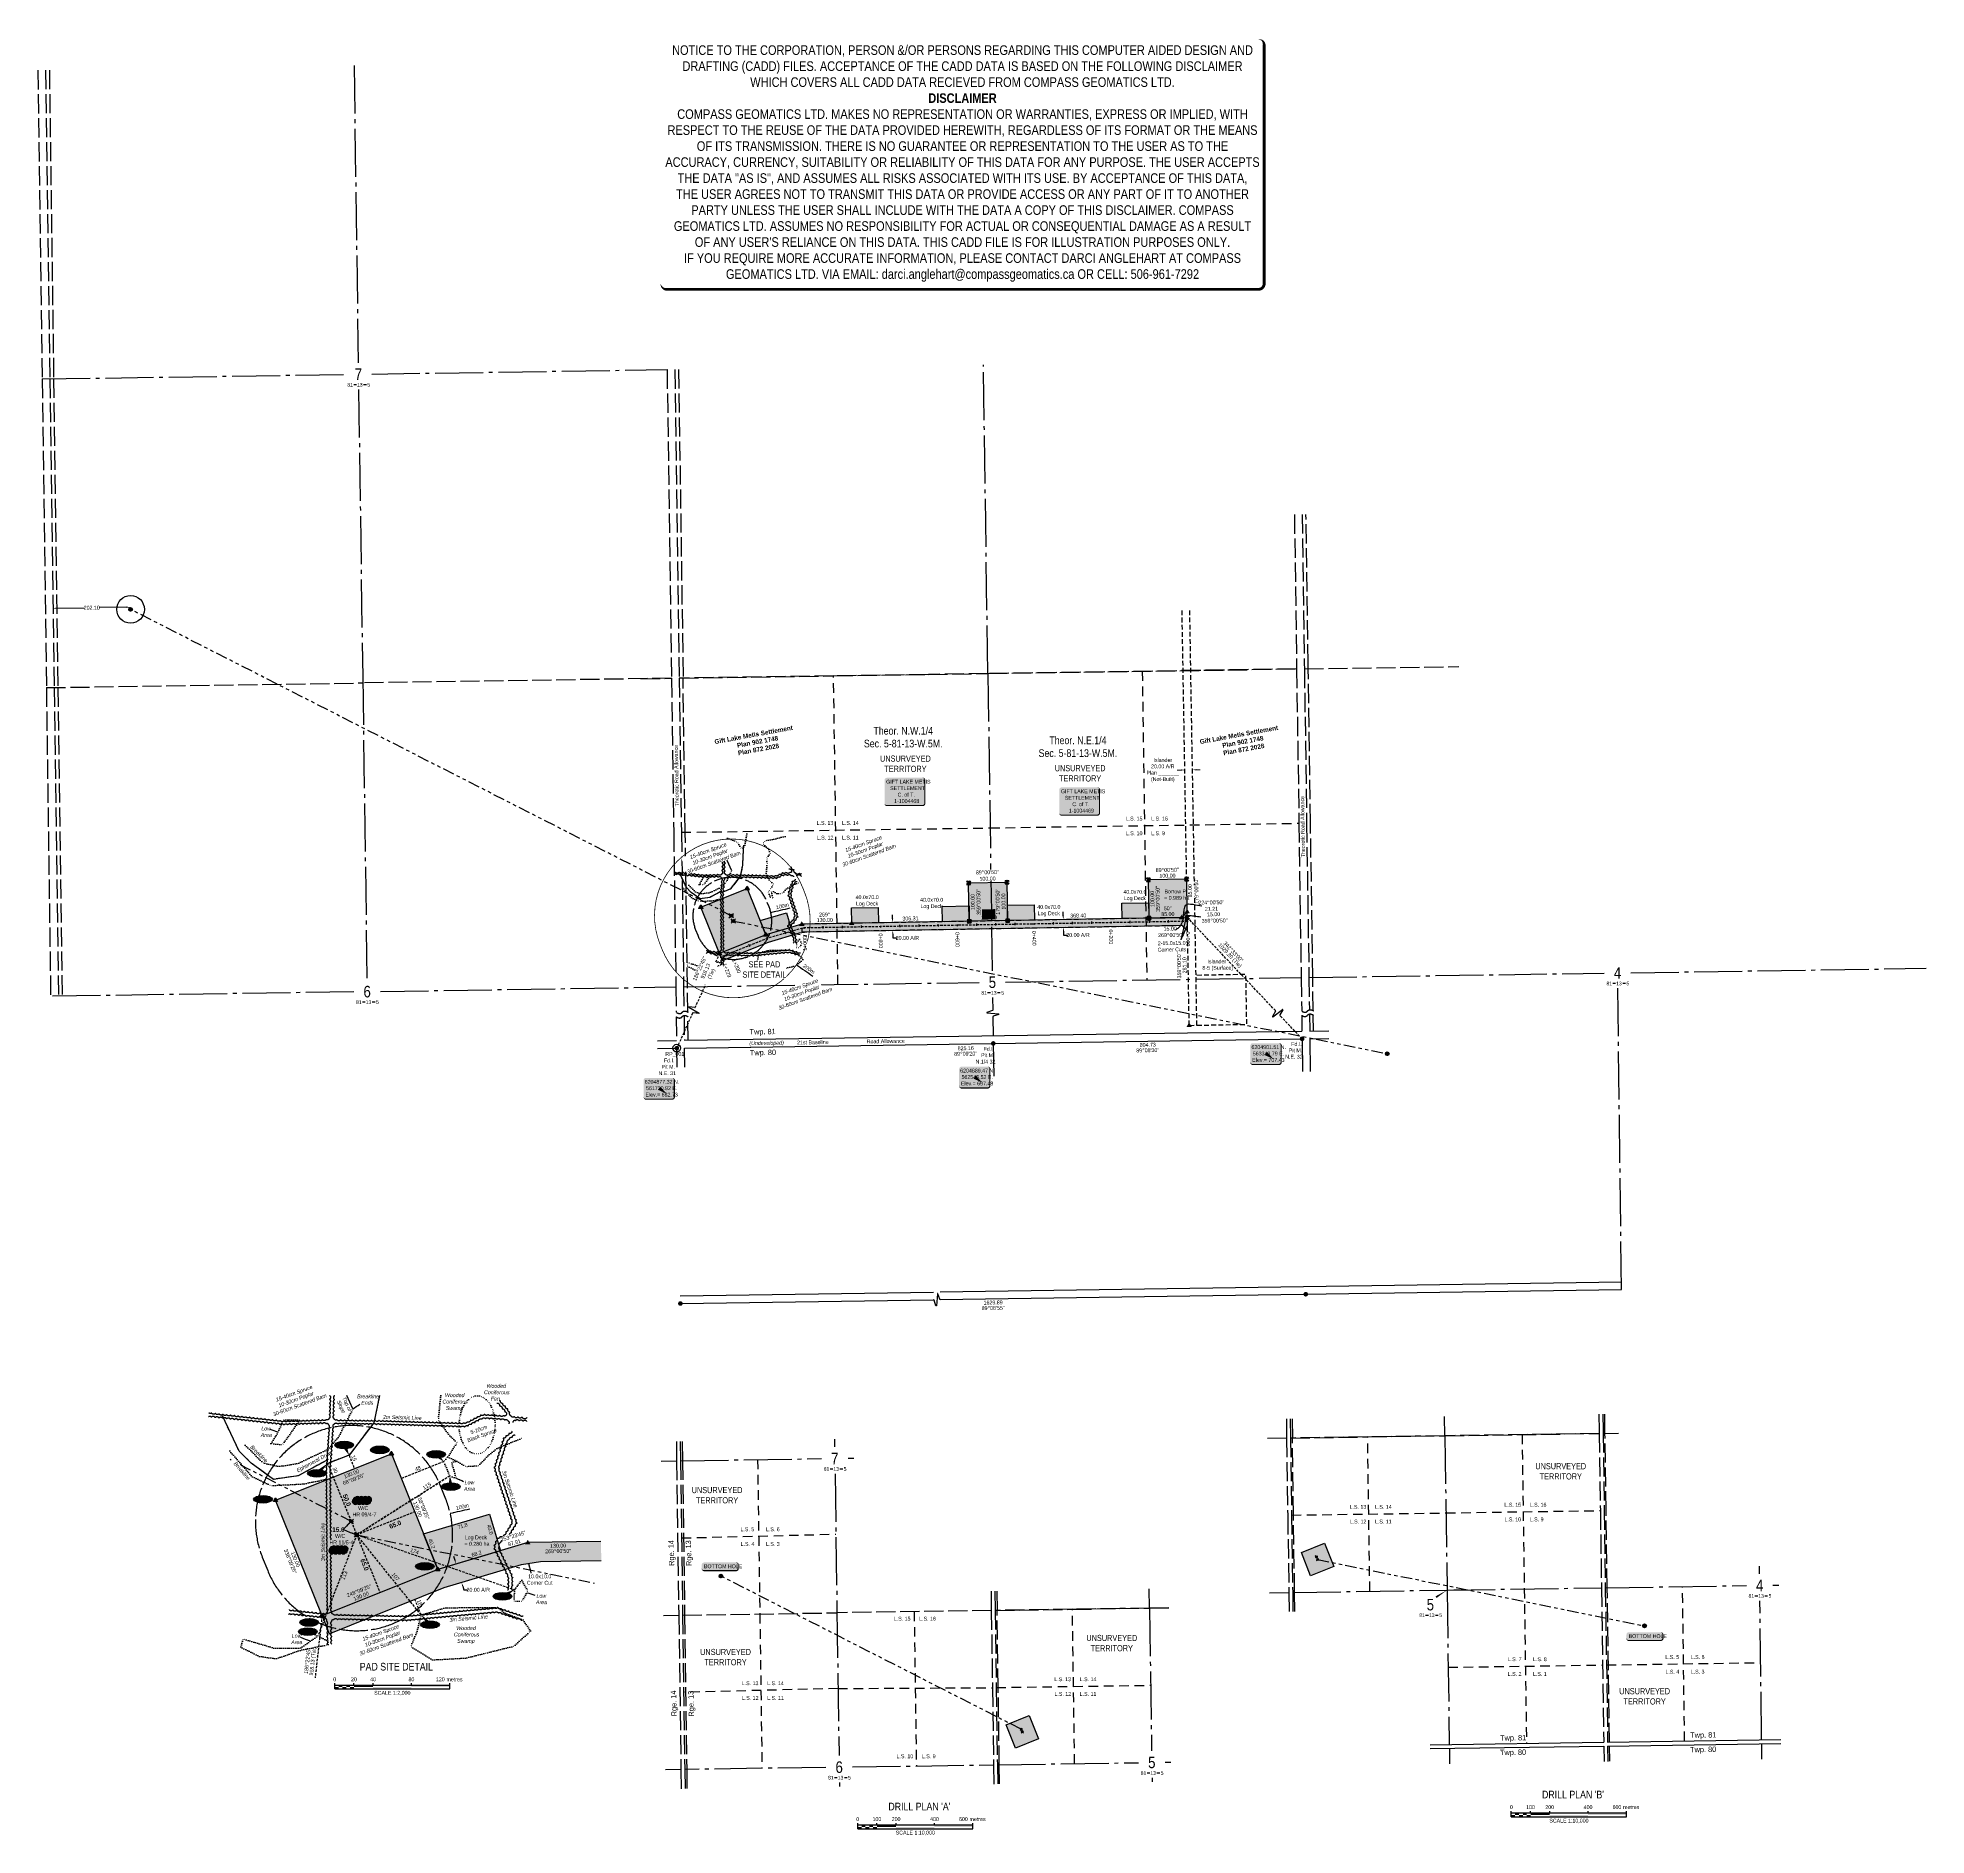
# Model space of a CAD drawing. Extents: x 560047 to 564966, y 6203492 to 6208175.
import ezdxf
from ezdxf.enums import TextEntityAlignment as Align

# ---------------------------------------------------------------- set-up
doc = ezdxf.new("R2010")
doc.units = 0
doc.header["$LTSCALE"] = 5
doc.header["$PDSIZE"] = 0.5
for name, pattern in [('0', [1, 1, 0]), ('foc-ACCESSROAD', [3.75, 2.5, -1.25]), ('foc-BUFFER', [16.75, 15, -1.75]), ('foc-DRILLPATH', [14.75, 6, -1.75, 1.75, -1.75, 1.75, -1.75]), ('foc-LSD', [8, 5, -3]), ('foc-QUARTERLINE', [33, 25, -3, 2, -3]), ('foc-SEISMIC', [20.5, 15, -1, 0.5, -1, 0.5, -1, 0.5, -1]), ('foc-TIELINE', [1.875, 1.25, -0.625]), ('foc-TOPO', [1, 0.2, -0.8]), ('foc-TOPO-ephemeral', [6.25, 3.125, -0.625, 0.625, -0.625, 0.625, -0.625]), ('foc-TRAV', [1.875, 1.25, -0.625]), ('foc-UNSURVEYED', [12.5, 10, -2.5])]:
    doc.linetypes.add(name, pattern=pattern)
doc.layers.get('Defpoints').update_dxf_attribs({"color": 9})
for name, color, linetype in [('10', 1, 'Continuous'), ('35', 37, 'Continuous'), ('9', 3, 'Continuous'), ('AS-OWNER', 7, 'Continuous'), ('AS-SEISMIC', 224, 'foc-SEISMIC'), ('AUX-BUFFER', 7, 'foc-BUFFER'), ('C-AR', 13, 'foc-ACCESSROAD'), ('C-SYMBOL', 7, 'Continuous'), ('C-WS', 13, 'foc-ACCESSROAD'), ('CG-NOTES', 7, 'Continuous'), ('CHAINAGE', 201, 'foc-TIELINE'), ('CHAINAGE-T', 201, 'foc-TIELINE'), ('D-TXT', 6, 'Continuous'), ('DETAIL-T', 7, 'Continuous'), ('L-2', 7, 'Continuous'), ('L-BD', 7, 'Continuous'), ('L-BD1', 253, 'Continuous'), ('L-MON', 1, 'Continuous'), ('L-ROAD-T', 7, 'Continuous'), ('L-SEC', 7, 'Continuous'), ('L-SECLBL', 7, 'Continuous'), ('L-SECQ', 8, 'foc-QUARTERLINE'), ('L-SECTION-LSD', 7, 'foc-LSD'), ('L-TIE', 7, 'foc-TIELINE'), ('L-TITLEDB-T', 4, 'Continuous'), ('L-UNS-T', 3, 'Continuous'), ('L-USEC', 7, 'foc-UNSURVEYED'), ('P-ELEVATION', 7, 'Continuous'), ('P-PDRILLPATH', 12, 'foc-DRILLPATH'), ('P-PROPOSED', 10, 'Continuous'), ('P-PROPOSED-H', 21, 'Continuous'), ('P-TEMP-H', 41, 'Continuous'), ('P-TEMP_BORROW PIT', 46, 'Continuous'), ('P-TEMP_LOG DECK', 46, 'Continuous'), ('P-TRAV', 4, 'foc-TRAV'), ('P-TXT', 4, 'Continuous'), ('T-BUSH', 110, '0'), ('T-BUSH-T', 110, 'Continuous'), ('T-DRAW', 143, 'foc-TOPO-ephemeral'), ('T-GENERAL', 48, 'foc-TOPO'), ('T-LOW-AREA', 48, 'foc-TOPO'), ('T-LOW-AREA-T', 48, 'Continuous'), ('T-SLOPE', 48, 'Continuous'), ('T-TIE', 201, 'foc-TIELINE'), ('T-WATER-T', 170, 'Continuous')]:
    doc.layers.add(name, color=color, linetype=linetype)
for name, color, linetype, lineweight in [('C-AR-T', 13, 'Continuous', 9), ('C-WS-T', 13, 'Continuous', 9), ('T-TEXT', 48, 'Continuous', 18), ('T-TIE-T', 201, 'Continuous', 18)]:
    doc.layers.add(name, color=color, linetype=linetype, lineweight=lineweight)
doc.layers.add('DISCLAIMER', color=7, linetype='Continuous', plot=False)
doc.styles.add('100L', font='ARIALN.TTF', dxfattribs={"height": 11})
doc.styles.add('175L', font='ARIALN.TTF', dxfattribs={"height": 20})
doc.styles.add('80', font='ARIALN.TTF', dxfattribs={"height": 10})
doc.styles.add('80CG', font='ARIALN.TTF', dxfattribs={"height": 10})
doc.styles.add('80L', font='ARIALN.TTF', dxfattribs={"height": 10})
doc.styles.add('80LS', font='ARIALNI.TTF', dxfattribs={"height": 10})
doc.styles.add('BOLD', font='ARIALNB.TTF')
doc.styles.add('foc-LtypeFont', font='ARIALN.TTF', dxfattribs={"height": 7.35})
doc.styles.add('MtXpl_Cordia_New', font='')
doc.styles.add('SIMPLEX', font='ARIALN.TTF')
doc.styles.get('MtXpl_Cordia_New').set_extended_font_data('Cordia New', bold=True)
doc.linetypes.add('foc-TOPO-flowdirection-NOLINE', pattern='A,0,[">",foc-LtypeFont,S=0.3,R=0,X=0,Y=-0.945],-20,[">",foc-LtypeFont,S=0.3,R=0,X=0,Y=-0.945],0', length=20)
doc.dimstyles.new('CG2011', dxfattribs={"dimscale": 5, "dimtxt": 9, "dimasz": 2, "dimexe": 0.2, "dimexo": 0.0625, "dimgap": 0.5, "dimtad": 0, "dimtih": 1, "dimtoh": 1, "dimzin": 0, "dimdsep": 46, "dimtxsty": '80CG', "dimcen": 0.1, "dimse1": 1, "dimse2": 1, "dimclrd": 256, "dimclrt": 256, "dimaunit": 1, "dimadec": 4, "dimazin": 0, "dimtfac": 0.06, "dimtofl": 0, "dimtmove": 0, "dimatfit": 1, "dimfxl": 0.2, "dimtolj": 1, "dimtzin": 0, "dimlwd": -1, "dimarcsym": 0})
doc.dimstyles.new('Compass 5 000', dxfattribs={"dimscale": 5, "dimtxt": 9, "dimasz": 2, "dimexe": 0.2, "dimexo": 0.0625, "dimgap": 0.5, "dimtad": 0, "dimtih": 1, "dimtoh": 1, "dimzin": 0, "dimdsep": 46, "dimtxsty": '80CG', "dimcen": 0.1, "dimse1": 1, "dimse2": 1, "dimclrd": 256, "dimclrt": 256, "dimaunit": 1, "dimadec": 4, "dimazin": 0, "dimtfac": 0.06, "dimtofl": 0, "dimtmove": 0, "dimatfit": 1, "dimfxl": 0.2, "dimtolj": 1, "dimtzin": 0, "dimlwd": -1, "dimarcsym": 0})

# ---------------------------------------------------------------- blocks, each defined once
blk = doc.blocks.new('L-SECLBL')
at = {"layer": '9', "color": 7}
for p, q in [((-5.1, -27.8), (-12.3, -27.8)), ((20.7, -27.8), (13.5, -27.8))]:
    blk.add_line(p, q, dxfattribs=at)
at = {"layer": '10', "color": 2, "style": 'SIMPLEX'}
blk.add_attdef('SEC', text='', height=30, dxfattribs=at).set_placement((0, 0), align=Align.MIDDLE)
at = {"layer": '10', "color": 5, "style": '80L'}
blk.add_attdef('TWP', text='', height=9.5, dxfattribs=at).set_placement((-14.4, -27.4), align=Align.MIDDLE_RIGHT)
blk.add_attdef('RGE', text='', height=9.5, dxfattribs=at).set_placement((3.6, -27.4), align=Align.MIDDLE_CENTER)
blk.add_attdef('MER', text='', height=9.5, dxfattribs=at).set_placement((23.2, -27.4), align=Align.MIDDLE_LEFT)
blk = doc.blocks.new('*U41')
h = blk.add_hatch(color=255)
edge = h.paths.add_edge_path()
edge.add_line((-46.5, -37), (46.5, -37))
edge.add_arc((46.5, -31), 6, 270, 360)
edge.add_line((52.5, -31), (52.5, 29.5))
edge.add_arc((46.5, 29.5), 6, 0, 90)
edge.add_line((46.5, 35.5), (-46.5, 35.5))
edge.add_arc((-46.5, 29.5), 6, 90, 180)
edge.add_line((-52.5, 29.5), (-52.5, -31))
edge.add_arc((-46.5, -31), 6, 180, 270)
at = {"color": 14, "flags": 128}
blk.add_lwpolyline([(-46.5, -37, 3, 3, 0), (46.5, -37, 3, 3, 0.414214), (52.5, -31, 3, 3, 0), (52.5, 29.5, 3, 0, 0.414214), (46.5, 35.5, 0, 0, 0), (-46.5, 35.5, 0, 0, 0.414214), (-52.5, 29.5, 0, 0, 0), (-52.5, -31, 0, 3, 0.414214)], format="xyseb", close=True, dxfattribs=at)
at = {"color": 14, "style": '80'}
blk.add_attdef('ENTER_TEXT_001', (-26.8, -4.9), '', height=10, dxfattribs=at)
blk = doc.blocks.new('STRIA')
blk.add_hatch(color=255).paths.add_polyline_path([(-0.04, 1.52), (-1.47, -0.87), (1.39, -0.87)])
blk = doc.blocks.new('STRIAA')
blk.add_blockref('STRIA', (0, 0))
blk = doc.blocks.new('STRIB')
at = {"color": 1}
blk.add_solid([(-1.12, -0.67), (-0.04, 1.13), (1.04, -0.67)], dxfattribs=at)
blk = doc.blocks.new('STRIBB')
blk.add_blockref('STRIB', (0, 0))
blk = doc.blocks.new('STRICC')
for name in ['STRIAA', 'STRIBB']:
    blk.add_blockref(name, (0, 0))
blk = doc.blocks.new('fdspike')
blk.add_blockref('STRICC', (0, 0))
blk = doc.blocks.new('TRIA')
blk.add_hatch(color=255).paths.add_polyline_path([(-0.04, 1.52), (-1.47, -0.87), (1.39, -0.87)])
blk = doc.blocks.new('TRIAA')
blk.add_blockref('TRIA', (0, 0))
blk = doc.blocks.new('TRIB')
at = {"color": 1}
blk.add_lwpolyline([(-1.12, -0.67), (-0.04, 1.13), (1.04, -0.67)], close=True, dxfattribs=at)
blk = doc.blocks.new('TRIBB')
blk.add_blockref('TRIB', (0, 0))
blk = doc.blocks.new('TRICC')
for name in ['TRIAA', 'TRIBB']:
    blk.add_blockref(name, (0, 0))
blk = doc.blocks.new('plspike')
blk.add_blockref('TRICC', (0, 0))
blk = doc.blocks.new('WC')
at = {"layer": 'L-MON'}
h = blk.add_hatch(color=255, dxfattribs=at)
h.dxf.hatch_style = 1
edge = h.paths.add_edge_path()
edge.add_arc((0, 0), 0.9, 0, 360)
at = {"layer": 'L-MON', "color": 240, "flags": 128}
for points in [[(-0.62, 0.5), (-1.23, 1.12)], [(0.52, 0.61), (1.13, 1.21)], [(-1.18, -1.18), (-0.56, -0.57)], [(1.16, -1.18), (0.56, -0.57)]]:
    blk.add_lwpolyline(points, dxfattribs=at)
at = {"layer": 'L-MON', "color": 240}
for radius in [0.8, 0.373]:
    blk.add_circle((0, 0), radius, dxfattribs=at)
blk = doc.blocks.new('fdia')
at = {"color": 255, "const_width": 1}
blk.add_lwpolyline([(-0.5, 0, 1), (0.5, 0, 1)], format="xyb", close=True, dxfattribs=at)
blk = doc.blocks.new('Fdiaa')
blk.add_blockref('fdia', (0, 0))
blk = doc.blocks.new('fdib')
at = {"color": 1, "const_width": 1.6}
blk.add_lwpolyline([(-0.4, 0, 1), (0.4, 0, 1)], format="xyb", close=True, dxfattribs=at)
at = {"color": 1}
blk.add_circle((0, 0), 0.8, dxfattribs=at)
blk = doc.blocks.new('Fdibb')
blk.add_blockref('fdib', (0, 0))
blk = doc.blocks.new('fdicc')
for name in ['Fdibb', 'Fdiaa']:
    blk.add_blockref(name, (0, 0))
blk = doc.blocks.new('FDI')
blk.add_blockref('fdicc', (0, 0))
blk = doc.blocks.new('*D45')
at = {"layer": 'Defpoints', "color": 0, "transparency": 16777216}
for p in [(561140.5, 6204199.7), (561150.9, 6204150.7), (561154.7, 6204151.8)]:
    blk.add_point(p, dxfattribs=at)
at = {"layer": 'P-TXT', "transparency": 16777216}
for p, q in [((561133.8, 6204208.2), (561130.9, 6204217.8)), ((561153.8, 6204141.1), (561156.6, 6204131.5)), ((561156.6, 6204131.5), (561166.6, 6204131.5))]:
    blk.add_line(p, q, dxfattribs=at)
for points in [[(561135.4, 6204208.7), (561132.2, 6204207.7), (561136.6, 6204198.6)], [(561155.4, 6204141.6), (561152.2, 6204140.6), (561150.9, 6204150.7)]]:
    blk.add_solid(points, dxfattribs=at)
at = {"layer": 'P-TXT', "transparency": 16777216, "insert": (561194.3, 6204131.5), "char_height": 10, "attachment_point": 5, "style": '80CG'}
blk.add_mtext('\\A1;20.00 A/R', dxfattribs=at)
blk = doc.blocks.new('*U43')
at = {"color": 0}
for p, q in [((-150, 0), (-150, 15)), ((-150, 10), (150.2, 10)), ((-150, 0), (150.2, 0)), ((-100, 10), (-100, 15)), ((-50, 10), (-50, 15)), ((50, 10), (50, 15)), ((150.2, 0), (150.2, 15))]:
    blk.add_line(p, q, dxfattribs=at)
for points in [[(-150, 5), (-140, 5), (-150, 0), (-140, 0)], [(-140, 10), (-130, 10), (-140, 5), (-130, 5)], [(-130, 5), (-120, 5), (-130, 0), (-120, 0)], [(-120, 10), (-110, 10), (-120, 5), (-110, 5)], [(-110, 5), (-100, 5), (-110, 0), (-100, 0)], [(-100, 10), (-50, 10), (-100, 5), (-50, 5)], [(-50, 5), (50, 5), (-50, 0), (50, 0)], [(50, 10), (150.2, 10), (50, 5), (150.2, 5)]]:
    blk.add_solid(points, dxfattribs=at)
at = {"color": 0, "style": '80'}
blk.add_text('metres', height=10, dxfattribs=at).set_placement((162.2, 20), align=Align.CENTER)
at = {"color": 0, "char_height": 10, "style": '80'}
for s, insert, attachment_point in [('0', (-150, 30.2), 2), ('20', (-100, 30.2), 2), ('40', (-50, 30.2), 2), ('80', (50, 30.2), 2), ('120', (136.7, 30.2), 3), ('SCALE 1:2,000', (0.1, -5), 2)]:
    blk.add_mtext(s, dxfattribs=dict(at, insert=insert, attachment_point=attachment_point))
blk = doc.blocks.new('we')
at = {"layer": 'P-ELEVATION'}
h = blk.add_hatch(color=111, dxfattribs=at)
h.dxf.hatch_style = 1
edge = h.paths.add_edge_path()
edge.add_ellipse((0, 0), major_axis=(-24.4, 0), ratio=0.410256, start_angle=0, end_angle=360)
at = {"layer": 'P-ELEVATION', "color": 7, "flags": 128}
blk.add_lwpolyline([(0, 0, 12.5, 0, 0), (-12.4, -6.4, 0, 0, 0)], format="xyseb", dxfattribs=at)
at = {"layer": 'P-ELEVATION', "color": 7}
blk.add_ellipse((0, 0), major_axis=(-24.4, 0), ratio=0.410256, dxfattribs=at)
at = {"layer": 'P-ELEVATION', "style": '80'}
blk.add_attdef('ELEVATION', text='', height=10, dxfattribs=at).set_placement((0, 0), align=Align.MIDDLE_CENTER)
blk = doc.blocks.new('wa')
at = {"layer": 'P-ELEVATION'}
h = blk.add_hatch(color=111, dxfattribs=at)
h.dxf.hatch_style = 1
edge = h.paths.add_edge_path()
edge.add_arc((-17.4, -4.5), 6.1, 215, 325)
edge.add_arc((-7.4, -4.5), 6.1, 215, 325)
edge.add_arc((2.6, -4.5), 6.1, 215, 325)
edge.add_arc((12.7, -4.5), 6.1, 215, 325)
edge.add_arc((18.1, -3.7), 4.32, 263.4336, 373.4336)
edge.add_arc((18.8, 2.3), 6.1, 305, 415)
edge.add_arc((17.5, 4.4), 5.69, 30.6955, 140.6955)
edge.add_arc((8.1, 4.5), 6.1, 35, 145)
edge.add_arc((-1.9, 4.5), 6.1, 35, 145)
edge.add_arc((-11.9, 4.5), 6.1, 35, 145)
edge.add_arc((-18, 3.8), 4.33, 75.4261, 185.4261)
edge.add_arc((-18.4, -2.3), 6.96, 125, 235)
at = {"color": 240, "flags": 128}
blk.add_lwpolyline([(-22.4, -8, 0.520567), (-12.3, -8, 0.520567), (-2.4, -8, 0.520567), (7.6, -8, 0.520567), (17.6, -8, 0.520567), (22.4, -2.7, 0.520567), (22.4, 7.3, 0.520567), (13.1, 8, 0.520567), (3.1, 8, 0.520567), (-6.9, 8, 0.520567), (-16.9, 8, 0.520567), (-22.4, 3.4, 0.520567)], format="xyb", close=True, dxfattribs=at)
at = {"layer": 'P-ELEVATION', "color": 240, "flags": 128}
blk.add_lwpolyline([(0, 0, 12.5, 0, 0), (-12.4, -6.4, 0, 0, 0)], format="xyseb", dxfattribs=at)
at = {"layer": 'P-ELEVATION', "color": 240, "style": '80'}
blk.add_attdef('ELEVATION', text='', height=10, dxfattribs=at).set_placement((0, 0), align=Align.MIDDLE_CENTER)
blk = doc.blocks.new('*U46')
at = {"layer": 'P-ELEVATION'}
h = blk.add_hatch(color=111, dxfattribs=at)
h.dxf.hatch_style = 1
edge = h.paths.add_edge_path()
edge.add_ellipse((0, 0), major_axis=(-24.4, 0), ratio=0.410256, start_angle=0, end_angle=360)
at = {"layer": 'P-ELEVATION', "color": 7, "flags": 128}
blk.add_lwpolyline([(0, 0, 12.5, 0, 0), (12.6, -26.4, 0, 0, 0)], format="xyseb", dxfattribs=at)
at = {"layer": 'P-ELEVATION', "color": 7}
blk.add_ellipse((0, 0), major_axis=(-24.4, 0), ratio=0.410256, dxfattribs=at)
at = {"layer": 'P-ELEVATION', "style": '80'}
blk.add_attdef('ELEVATION', text='', height=10, dxfattribs=at).set_placement((0, 0), align=Align.MIDDLE_CENTER)
blk = doc.blocks.new('*U47')
at = {"layer": 'P-ELEVATION'}
h = blk.add_hatch(color=111, dxfattribs=at)
h.dxf.hatch_style = 1
edge = h.paths.add_edge_path()
edge.add_ellipse((0, 0), major_axis=(-24.4, 0), ratio=0.410256, start_angle=0, end_angle=360)
at = {"layer": 'P-ELEVATION', "color": 7, "flags": 128}
blk.add_lwpolyline([(0, 0, 12.5, 0, 0), (28.1, 26.2, 0, 0, 0)], format="xyseb", dxfattribs=at)
at = {"layer": 'P-ELEVATION', "color": 7}
blk.add_ellipse((0, 0), major_axis=(-24.4, 0), ratio=0.410256, dxfattribs=at)
at = {"layer": 'P-ELEVATION', "style": '80'}
blk.add_attdef('ELEVATION', text='', height=10, dxfattribs=at).set_placement((0, 0), align=Align.MIDDLE_CENTER)
blk = doc.blocks.new('*U48')
at = {"layer": 'P-ELEVATION'}
h = blk.add_hatch(color=111, dxfattribs=at)
h.dxf.hatch_style = 1
edge = h.paths.add_edge_path()
edge.add_ellipse((0, 0), major_axis=(-24.4, 0), ratio=0.410256, start_angle=0, end_angle=360)
at = {"layer": 'P-ELEVATION', "color": 7, "flags": 128}
blk.add_lwpolyline([(0, 0, 12.5, 0, 0), (19.9, -18.5, 0, 0, 0)], format="xyseb", dxfattribs=at)
at = {"layer": 'P-ELEVATION', "color": 7}
blk.add_ellipse((0, 0), major_axis=(-24.4, 0), ratio=0.410256, dxfattribs=at)
at = {"layer": 'P-ELEVATION', "style": '80'}
blk.add_attdef('ELEVATION', text='', height=10, dxfattribs=at).set_placement((0, 0), align=Align.MIDDLE_CENTER)
blk = doc.blocks.new('*U49')
at = {"layer": 'P-ELEVATION'}
h = blk.add_hatch(color=111, dxfattribs=at)
h.dxf.hatch_style = 1
edge = h.paths.add_edge_path()
edge.add_ellipse((0, 0), major_axis=(-24.4, 0), ratio=0.410256, start_angle=0, end_angle=360)
at = {"layer": 'P-ELEVATION', "color": 7, "flags": 128}
blk.add_lwpolyline([(0, 0, 12.5, 0, 0), (-2.6, 28, 0, 0, 0)], format="xyseb", dxfattribs=at)
at = {"layer": 'P-ELEVATION', "color": 7}
blk.add_ellipse((0, 0), major_axis=(-24.4, 0), ratio=0.410256, dxfattribs=at)
at = {"layer": 'P-ELEVATION', "style": '80'}
blk.add_attdef('ELEVATION', text='', height=10, dxfattribs=at).set_placement((0, 0), align=Align.MIDDLE_CENTER)
blk = doc.blocks.new('*U50')
at = {"layer": 'P-ELEVATION'}
h = blk.add_hatch(color=111, dxfattribs=at)
h.dxf.hatch_style = 1
edge = h.paths.add_edge_path()
edge.add_ellipse((0, 0), major_axis=(-24.4, 0), ratio=0.410256, start_angle=0, end_angle=360)
at = {"layer": 'P-ELEVATION', "color": 7, "flags": 128}
blk.add_lwpolyline([(0, 0, 12.5, 0, 0), (31.4, 17.2, 0, 0, 0)], format="xyseb", dxfattribs=at)
at = {"layer": 'P-ELEVATION', "color": 7}
blk.add_ellipse((0, 0), major_axis=(-24.4, 0), ratio=0.410256, dxfattribs=at)
at = {"layer": 'P-ELEVATION', "style": '80'}
blk.add_attdef('ELEVATION', text='', height=10, dxfattribs=at).set_placement((0, 0), align=Align.MIDDLE_CENTER)
blk = doc.blocks.new('*U51')
at = {"layer": 'P-ELEVATION'}
h = blk.add_hatch(color=111, dxfattribs=at)
h.dxf.hatch_style = 1
edge = h.paths.add_edge_path()
edge.add_ellipse((0, 0), major_axis=(-24.4, 0), ratio=0.410256, start_angle=0, end_angle=360)
at = {"layer": 'P-ELEVATION', "color": 7, "flags": 128}
blk.add_lwpolyline([(0, 0, 12.5, 0, 0), (-23, 25.3, 0, 0, 0)], format="xyseb", dxfattribs=at)
at = {"layer": 'P-ELEVATION', "color": 7}
blk.add_ellipse((0, 0), major_axis=(-24.4, 0), ratio=0.410256, dxfattribs=at)
at = {"layer": 'P-ELEVATION', "style": '80'}
blk.add_attdef('ELEVATION', text='', height=10, dxfattribs=at).set_placement((0, 0), align=Align.MIDDLE_CENTER)
blk = doc.blocks.new('*U52')
at = {"layer": 'P-ELEVATION'}
h = blk.add_hatch(color=111, dxfattribs=at)
h.dxf.hatch_style = 1
edge = h.paths.add_edge_path()
edge.add_ellipse((0, 0), major_axis=(-24.4, 0), ratio=0.410256, start_angle=0, end_angle=360)
at = {"layer": 'P-ELEVATION', "color": 7, "flags": 128}
blk.add_lwpolyline([(0, 0, 12.5, 0, 0), (26.6, -11.1, 0, 0, 0)], format="xyseb", dxfattribs=at)
at = {"layer": 'P-ELEVATION', "color": 7}
blk.add_ellipse((0, 0), major_axis=(-24.4, 0), ratio=0.410256, dxfattribs=at)
at = {"layer": 'P-ELEVATION', "style": '80'}
blk.add_attdef('ELEVATION', text='', height=10, dxfattribs=at).set_placement((0, 0), align=Align.MIDDLE_CENTER)
blk = doc.blocks.new('*U53')
h = blk.add_hatch(color=254)
edge = h.paths.add_edge_path()
edge.add_line((-34, -28.5), (34, -28.5))
edge.add_arc((34, -22.5), 6, 270, 360)
edge.add_line((40, -22.5), (40, 21))
edge.add_arc((34, 21), 6, 0, 90)
edge.add_line((34, 27), (-34, 27))
edge.add_arc((-34, 21), 6, 90, 180)
edge.add_line((-40, 21), (-40, -22.5))
edge.add_arc((-34, -22.5), 6, 180, 270)
at = {"color": 1, "flags": 128}
blk.add_lwpolyline([(-34, -28.5, 3, 3, 0), (34, -28.5, 3, 3, 0.414214), (40, -22.5, 3, 3, 0), (40, 21, 3, 0, 0.414214), (34, 27, 0, 0, 0), (-34, 27, 0, 0, 0.414214), (-40, 21, 0, 0, 0), (-40, -22.5, 0, 3, 0.414214)], format="xyseb", close=True, dxfattribs=at)
blk.add_lwpolyline([(20.2, -14.2, 0, 10, 0), (0, 0, 5, 5, 0)], format="xyseb", dxfattribs=at)
at = {"color": 1, "style": '80'}
blk.add_attdef('ENTER_TEXT_001', (-36, -5), '', height=10, dxfattribs=at)
blk = doc.blocks.new('linebrk')
blk.add_lwpolyline([(0, 0.00175, -0.346152), (-0.00019, 0.0015), (-0.00314, 0.00055, 0.772575), (-0.00312, 0.00036), (0.00312, -0.00036, -0.772575), (0.00314, -0.00055), (0.00019, -0.0015, 0.346152), (0, -0.00175)], format="xyb")
blk = doc.blocks.new('*D55')
at = {"layer": 'C-AR-T', "transparency": 16777216}
for p, q in [((563024.8, 6206267.2), (563014.8, 6206267)), ((563064.7, 6206267.9), (563074.7, 6206268.1))]:
    blk.add_line(p, q, dxfattribs=at)
for points in [[(563024.7, 6206268.9), (563024.8, 6206265.5), (563034.8, 6206267.4)], [(563064.7, 6206269.6), (563064.8, 6206266.2), (563054.7, 6206267.7)]]:
    blk.add_solid(points, dxfattribs=at)
at = {"layer": 'Defpoints', "color": 0, "transparency": 16777216}
for p in [(563034.7, 6206272), (563034.8, 6206267.4), (563054.7, 6206272.3)]:
    blk.add_point(p, dxfattribs=at)
at = {"layer": 'C-AR-T', "transparency": 16777216, "insert": (562977.3, 6206267), "char_height": 10, "attachment_point": 5, "style": '80CG'}
blk.add_mtext('\\A1;Islander\\P20.00 A/R\\PPlan _______^J(Not-Built)', dxfattribs=at)
blk = doc.blocks.new('TEMP')
h = blk.add_hatch(color=255)
h.dxf.hatch_style = 1
h.paths.add_polyline_path([(0, 0.25), (-0.67, 1.15), (-0.67, 0.67), (-1.15, 0.67), (-0.25, 0), (-1.15, -0.67), (-0.67, -0.67), (-0.67, -1.15), (0, -0.25), (0.67, -1.15), (0.67, -0.67), (1.15, -0.67), (0.25, 0), (1.15, 0.67), (0.67, 0.67), (0.67, 1.15)])
h.paths.add_polyline_path([(0.57, 0.85), (0.57, 0.57), (0.85, 0.57), (0.08, 0), (0.85, -0.57), (0.57, -0.57), (0.57, -0.85), (0, -0.08), (-0.57, -0.85), (-0.57, -0.57), (-0.85, -0.57), (-0.08, 0), (-0.85, 0.57), (-0.57, 0.57), (-0.57, 0.85), (0, 0.08)], flags=16)
h = blk.add_hatch(color=1)
h.dxf.hatch_style = 1
h.paths.add_polyline_path([(0, 0.08), (-0.57, 0.85), (-0.57, 0.57), (-0.85, 0.57), (-0.08, 0), (-0.85, -0.57), (-0.57, -0.57), (-0.57, -0.85), (0, -0.08), (0.57, -0.85), (0.57, -0.57), (0.85, -0.57), (0.08, 0), (0.85, 0.57), (0.57, 0.57), (0.57, 0.85)])
at = {"color": 1}
for p, q in [((-0.08, 0), (0.08, 0)), ((0, 0.08), (0, -0.08))]:
    blk.add_line(p, q, dxfattribs=at)
at = {"color": 255, "flags": 128}
blk.add_lwpolyline([(-0.25, 0), (-1.15, 0.67), (-0.67, 0.67), (-0.67, 1.15), (0, 0.25), (0.67, 1.15), (0.67, 0.67), (1.15, 0.67), (0.25, 0), (1.15, -0.67), (0.67, -0.67), (0.67, -1.15), (0, -0.25), (-0.67, -1.15), (-0.67, -0.67), (-1.15, -0.67)], close=True, dxfattribs=at)
at = {"color": 1, "flags": 128}
blk.add_lwpolyline([(-0.08, 0), (-0.85, 0.57), (-0.57, 0.57), (-0.57, 0.85), (0, 0.08), (0.57, 0.85), (0.57, 0.57), (0.85, 0.57), (0.08, 0), (0.85, -0.57), (0.57, -0.57), (0.57, -0.85), (0, -0.08), (-0.57, -0.85), (-0.57, -0.57), (-0.85, -0.57)], close=True, dxfattribs=at)
blk = doc.blocks.new('*D56')
at = {"layer": 'Defpoints', "color": 0, "transparency": 16777216}
for p in [(562274, 6205849.7), (562366.7, 6205871.3), (562367, 6205851.3)]:
    blk.add_point(p, dxfattribs=at)
at = {"layer": 'P-TXT', "transparency": 16777216}
for p, q in [((562273.5, 6205879.7), (562273.3, 6205889.7)), ((562274.2, 6205839.7), (562274.3, 6205829.7)), ((562274.3, 6205829.7), (562284.3, 6205829.7))]:
    blk.add_line(p, q, dxfattribs=at)
for points in [[(562275.1, 6205879.7), (562271.8, 6205879.7), (562273.7, 6205869.7)], [(562275.8, 6205839.8), (562272.5, 6205839.7), (562274, 6205849.7)]]:
    blk.add_solid(points, dxfattribs=at)
at = {"layer": 'P-TXT', "transparency": 16777216, "insert": (562312.1, 6205829.7), "char_height": 10, "attachment_point": 5, "style": '80CG'}
blk.add_mtext('\\A1;20.00 A/R', dxfattribs=at)
blk = doc.blocks.new('*D57')
at = {"layer": 'Defpoints', "color": 0, "transparency": 16777216}
for p in [(562810.2, 6205879), (562718.4, 6205857.4), (562810.5, 6205859)]:
    blk.add_point(p, dxfattribs=at)
at = {"layer": 'P-TXT', "transparency": 16777216}
for p, q in [((562717.9, 6205887.4), (562717.8, 6205897.4)), ((562718.6, 6205847.4), (562718.8, 6205837.4)), ((562718.8, 6205837.4), (562728.8, 6205837.4))]:
    blk.add_line(p, q, dxfattribs=at)
for points in [[(562719.6, 6205887.4), (562716.3, 6205887.4), (562718.1, 6205877.4)], [(562720.3, 6205847.4), (562717, 6205847.4), (562718.4, 6205857.4)]]:
    blk.add_solid(points, dxfattribs=at)
at = {"layer": 'P-TXT', "transparency": 16777216, "insert": (562756.5, 6205837.4), "char_height": 10, "attachment_point": 5, "style": '80CG'}
blk.add_mtext('\\A1;20.00 A/R', dxfattribs=at)
blk = doc.blocks.new('plbh')
at = {"layer": 'L-MON'}
h = blk.add_hatch(color=255, dxfattribs=at)
h.dxf.hatch_style = 1
edge = h.paths.add_edge_path()
edge.add_arc((0, 0), 1.16, 0, 360)
h = blk.add_hatch(color=256, dxfattribs=at)
h.dxf.hatch_style = 1
h.paths.add_polyline_path([(-0.96, 0, 1), (0.96, 0, 1)])
h.paths.add_polyline_path([(0.91, 0, -1), (-0.91, 0, -1)], flags=16)
h.paths.add_polyline_path([(0.45, 0, -1), (-0.45, 0, -1)], flags=0)
h = blk.add_hatch(color=256, dxfattribs=at)
h.dxf.hatch_style = 1
h.paths.add_polyline_path([(-0.45, 0, 1), (0.45, 0, 1)])
h.paths.add_polyline_path([(0.4, 0, -1), (-0.4, 0, -1)], flags=16)
at = {"layer": 'L-MON', "color": 240}
for radius in [0.96, 0.91, 0.45, 0.4]:
    blk.add_circle((0, 0), radius, dxfattribs=at)
blk = doc.blocks.new('*D58')
at = {"layer": 'Defpoints', "color": 0, "transparency": 16777216}
for p in [(560086.6, 6206688.6), (560086.7, 6206683), (560288.7, 6206685.8)]:
    blk.add_point(p, dxfattribs=at)
at = {"layer": 'L-MON', "transparency": 16777216}
for p, q in [((560096.6, 6206688.8), (560168, 6206689.8)), ((560278.6, 6206691.3), (560207.2, 6206690.3))]:
    blk.add_line(p, q, dxfattribs=at)
for points in [[(560096.6, 6206690.5), (560096.7, 6206687.1), (560086.6, 6206688.6)], [(560278.6, 6206693), (560278.6, 6206689.7), (560288.6, 6206691.5)]]:
    blk.add_solid(points, dxfattribs=at)
at = {"layer": 'L-MON', "transparency": 16777216, "insert": (560187.6, 6206690.1), "char_height": 10, "attachment_point": 5, "style": '80CG'}
blk.add_mtext('\\A1;202.10', dxfattribs=at)
blk = doc.blocks.new('*U59')
h = blk.add_hatch(color=255)
edge = h.paths.add_edge_path()
edge.add_line((-41.5, -11.5), (41.5, -11.5))
edge.add_arc((41.5, -5.5), 6, 270, 360)
edge.add_line((47.5, -5.5), (47.5, 4))
edge.add_arc((41.5, 4), 6, 0, 90)
edge.add_line((41.5, 10), (-41.5, 10))
edge.add_arc((-41.5, 4), 6, 90, 180)
edge.add_line((-47.5, 4), (-47.5, -5.5))
edge.add_arc((-41.5, -5.5), 6, 180, 270)
at = {"color": 14, "flags": 128}
blk.add_lwpolyline([(-41.5, -11.5, 3, 3, 0), (41.5, -11.5, 3, 3, 0.414214), (47.5, -5.5, 3, 3, 0), (47.5, 4, 3, 0, 0.414214), (41.5, 10, 0, 0, 0), (-41.5, 10, 0, 0, 0.414214), (-47.5, 4, 0, 0, 0), (-47.5, -5.5, 0, 3, 0.414214)], format="xyseb", close=True, dxfattribs=at)
at = {"color": 14, "style": '80'}
blk.add_attdef('ENTER_TEXT_001', (-26.8, -4.9), '', height=10, dxfattribs=at)
blk = doc.blocks.new('*U44')
at = {"color": 0}
for p, q in [((-150, 0), (-150, 15)), ((-150, 10), (150.2, 10)), ((-150, 0), (150.2, 0)), ((-100, 10), (-100, 15)), ((-50, 10), (-50, 15)), ((50, 10), (50, 15)), ((150.2, 0), (150.2, 15))]:
    blk.add_line(p, q, dxfattribs=at)
for points in [[(-150, 5), (-140, 5), (-150, 0), (-140, 0)], [(-140, 10), (-130, 10), (-140, 5), (-130, 5)], [(-130, 5), (-120, 5), (-130, 0), (-120, 0)], [(-120, 10), (-110, 10), (-120, 5), (-110, 5)], [(-110, 5), (-100, 5), (-110, 0), (-100, 0)], [(-100, 10), (-50, 10), (-100, 5), (-50, 5)], [(-50, 5), (50, 5), (-50, 0), (50, 0)], [(50, 10), (150.2, 10), (50, 5), (150.2, 5)]]:
    blk.add_solid(points, dxfattribs=at)
at = {"color": 0, "style": '80'}
blk.add_text('metres', height=10, dxfattribs=at).set_placement((162.2, 20), align=Align.CENTER)
at = {"color": 0, "char_height": 10, "style": '80'}
for s, insert, attachment_point in [('0', (-150, 30.2), 2), ('100', (-100, 30.2), 2), ('200', (-50, 30.2), 2), ('400', (50, 30.2), 2), ('600', (136.7, 30.2), 3), ('SCALE 1:10,000', (0.1, -5), 2)]:
    blk.add_mtext(s, dxfattribs=dict(at, insert=insert, attachment_point=attachment_point))
blk = doc.blocks.new('Disclaimer_Legal')
at = {"layer": 'DISCLAIMER', "color": 254, "flags": 128}
blk.add_lwpolyline([(-3613, -1105, 37.5, 37.5, 0), (4096, -1105, 37.5, 37.5, 0.414214), (4171, -1030, 37.5, 37.5, 0), (4171, 2079, 37.5, 0, 0.414214), (4096, 2154, 0, 0, 0), (-3613, 2154, 0, 0, 0.414214), (-3688, 2079, 0, 0, 0), (-3688, -1030, 0, 37.5, 0.414214)], format="xyseb", close=True, dxfattribs=at)
at = {"layer": 'DISCLAIMER', "color": 254, "insert": (242, 534), "char_height": 125, "width": 7717.57, "attachment_point": 5, "style": '80'}
blk.add_mtext('NOTICE TO THE CORPORATION, PERSON &/OR PERSONS REGARDING THIS COMPUTER AIDED DESIGN AND DRAFTING (CADD) FILES. ACCEPTANCE OF THE CADD DATA IS BASED ON THE FOLLOWING DISCLAIMER WHICH COVERS ALL CADD DATA RECIEVED FROM COMPASS GEOMATICS LTD.\\P{\\fArial Narrow|b1|i0|c0|p34;DISCLAIMER}\\PCOMPASS GEOMATICS LTD. MAKES NO REPRESENTATION OR WARRANTIES, EXPRESS OR IMPLIED, WITH RESPECT TO THE REUSE OF THE DATA PROVIDED HEREWITH, REGARDLESS OF ITS FORMAT OR THE MEANS OF ITS TRANSMISSION. THERE IS NO GUARANTEE OR REPRESENTATION TO THE USER AS TO THE ACCURACY, CURRENCY, SUITABILITY OR RELIABILITY OF THIS DATA FOR ANY PURPOSE. THE USER ACCEPTS THE DATA "AS IS", AND ASSUMES ALL RISKS ASSOCIATED WITH ITS USE. BY ACCEPTANCE OF THIS DATA, THE USER AGREES NOT TO TRANSMIT THIS DATA OR PROVIDE ACCESS OR ANY PART OF IT TO ANOTHER PARTY UNLESS THE USER SHALL INCLUDE WITH THE DATA A COPY OF THIS DISCLAIMER. COMPASS GEOMATICS LTD. ASSUMES NO RESPONSIBILITY FOR ACTUAL OR CONSEQUENTIAL DAMAGE AS A RESULT OF ANY USER\'S RELIANCE ON THIS DATA. THIS CADD FILE IS FOR ILLUSTRATION PURPOSES ONLY.\\PIF YOU REQUIRE MORE ACCURATE INFORMATION, PLEASE CONTACT DARCI ANGLEHART AT COMPASS GEOMATICS LTD. VIA EMAIL: darci.anglehart@compassgeomatics.ca OR CELL: 506-961-7292', dxfattribs=at)

msp = doc.modelspace()

# ---------------------------------------------------------------- hatches: boundary and pattern name
at = {"layer": 'P-PROPOSED-H'}
h = msp.add_hatch(color=256, dxfattribs=at)
h.dxf.hatch_style = 1
h.paths.add_polyline_path([(561943.394, 6205837.696), (561822.786, 6205789.342), (561774.432, 6205909.951), (561895.04, 6205958.305)])
h.paths.add_polyline_path([(561830.226, 6205770.787), (561949.981, 6205818.799), (562030.698, 6205842.841), (562050.272, 6205845.87), (563026.687, 6205862.72), (563041.935, 6205847.987), (563041.078, 6205897.955), (563026.347, 6205882.708), (562037.192, 6205865.634), (561943.394, 6205837.696), (561822.786, 6205789.342)])
h = msp.add_hatch(color=256, dxfattribs=at)
h.dxf.hatch_style = 1
h.paths.add_polyline_path([(561088.973, 6204184.403), (560787.453, 6204063.518), (560666.567, 6204365.04), (560968.087, 6204485.925)])
h.paths.add_polyline_path([(560806.051, 6204017.13), (561105.44, 6204137.161), (561307.233, 6204197.265), (561356.167, 6204204.838), (561514.827, 6204207.63), (561513.948, 6204257.6), (561323.467, 6204254.248), (561088.973, 6204184.403), (560787.453, 6204063.518)])
h = msp.add_hatch(color=256, dxfattribs=at)
h.dxf.hatch_style = 1
h.paths.add_polyline_path([(563422.778, 6204192.363), (563362.474, 6204168.186), (563338.296, 6204228.49), (563398.6, 6204252.667)])
h = msp.add_hatch(color=256, dxfattribs=at)
h.dxf.hatch_style = 1
h.paths.add_polyline_path([(562653.644, 6203743.19), (562593.34, 6203719.013), (562569.162, 6203779.318), (562629.466, 6203803.495)])
at = {"layer": 'P-TEMP-H'}
h = msp.add_hatch(color=256, dxfattribs=at)
h.dxf.hatch_style = 1
h.paths.add_polyline_path([(562167.146, 6205867.921), (562166.458, 6205907.897), (562236.416, 6205909.101), (562237.104, 6205869.125)])
h.paths.add_polyline_path([(562403.325, 6205871.984), (562402.637, 6205911.96), (562472.595, 6205913.164), (562473.283, 6205873.188)])
h.paths.add_polyline_path([(562573.222, 6205874.909), (562473.283, 6205873.188), (562471.563, 6205973.128), (562571.502, 6205974.848)])
h.paths.add_polyline_path([(562573.222, 6205874.909), (562572.534, 6205914.885), (562642.492, 6205916.089), (562643.18, 6205876.113)])
h.paths.add_polyline_path([(562871.441, 6205880.042), (562870.753, 6205920.018), (562940.711, 6205921.222), (562941.399, 6205881.246)])
h.paths.add_polyline_path([(563039.618, 6205982.905), (562939.678, 6205981.179), (562941.399, 6205881.246), (563026.347, 6205882.708), (563041.08, 6205897.957)])
h = msp.add_hatch(color=256, dxfattribs=at)
h.dxf.hatch_style = 1
h.paths.add_polyline_path([(561997.274, 6205895.462), (562008.687, 6205857.144), (561943.394, 6205837.696), (561928.453, 6205874.963)])
h = msp.add_hatch(color=256, dxfattribs=at)
h.dxf.hatch_style = 1
h.paths.add_polyline_path([(561223.672, 6204328.818), (561252.205, 6204233.022), (561088.973, 6204184.403), (561051.62, 6204277.571)])

# ---------------------------------------------------------------- linework, layer by layer
at = {"layer": '35', "color": 3}
msp.add_circle((561711.437, 6205542.639), 9.995, dxfattribs=at)
at = {"layer": 'AUX-BUFFER', "color": 251, "linetype": 'foc-BUFFER', "flags": 128}
for points in [[(561766.136, 6205836.631, 1), (561951.691, 6205911.016), (561946.112, 6205924.933, 1), (561760.557, 6205850.548)], [(560645.827, 6204181.741, 1), (561109.714, 6204367.703), (561095.767, 6204402.494, 1), (560631.879, 6204216.532)]]:
    msp.add_lwpolyline(points, format="xyb", close=True, dxfattribs=at)
at = {"layer": 'C-AR'}
msp.add_line((563046.171, 6205602.034), (563066.143, 6205602.377), dxfattribs=at)
at = {"layer": 'C-AR', "flags": 128}
for points in [[(563046.171, 6205602.034), (563027.568, 6206682.843)], [(563066.143, 6205602.377), (563047.599, 6206683.184)]]:
    msp.add_lwpolyline(points, dxfattribs=at)
msp.add_lwpolyline([(562037.582, 6205845.695), (563026.687, 6205862.72), (563041.935, 6205847.987), (563041.078, 6205897.955), (563026.347, 6205882.708), (562037.238, 6205865.683)], close=True, dxfattribs=at)
at = {"layer": 'C-WS', "flags": 128}
msp.add_lwpolyline([(563066.143, 6205602.377), (563196.109, 6205604.634), (563195.003, 6205668.415), (563193.856, 6205734.555), (563063.917, 6205732.302)], dxfattribs=at)
at = {"layer": 'CHAINAGE'}
for p, q in [((562891.528, 6205874.389), (562891.666, 6205866.394)), ((562941.498, 6205875.249), (562941.636, 6205867.254)), ((562991.468, 6205876.109), (562991.606, 6205868.114)), ((563041.473, 6205874.971), (563041.541, 6205870.973)), ((561944.713, 6205831.763), (561947.688, 6205824.341)), ((561992.935, 6205846.212), (561995.22, 6205838.549)), ((562042.074, 6205857.769), (562042.143, 6205853.771)), ((562092.01, 6205860.628), (562092.147, 6205852.633)), ((562141.98, 6205861.489), (562142.117, 6205853.494)), ((562191.95, 6205862.35), (562192.087, 6205854.354)), ((562241.954, 6205861.211), (562242.023, 6205857.213)), ((562291.889, 6205864.069), (562292.027, 6205856.074)), ((562341.859, 6205864.929), (562341.997, 6205856.934)), ((562391.829, 6205865.789), (562391.967, 6205857.794)), ((562441.834, 6205864.65), (562441.902, 6205860.652)), ((562491.769, 6205867.508), (562491.907, 6205859.513)), ((562541.739, 6205868.369), (562541.877, 6205860.373)), ((562591.709, 6205869.229), (562591.847, 6205861.233)), ((562641.713, 6205868.09), (562641.782, 6205864.092)), ((562691.649, 6205870.949), (562691.786, 6205862.954)), ((562741.619, 6205871.809), (562741.756, 6205863.814)), ((562791.589, 6205872.669), (562791.726, 6205864.674)), ((562841.593, 6205871.53), (562841.662, 6205867.533)), ((561825.762, 6205781.92), (561827.25, 6205778.209)), ((561852.68, 6205792.712), (561854.168, 6205789.001)), ((561898.325, 6205813.165), (561901.3, 6205805.743))]:
    msp.add_line(p, q, dxfattribs=at)
at = {"layer": 'CHAINAGE', "flags": 128}
msp.add_lwpolyline([(563041.507, 6205872.972), (562941.571, 6205871.252), (562573.394, 6205864.915), (562473.455, 6205863.194), (562167.318, 6205857.927), (562038.781, 6205855.713), (561946.689, 6205828.248), (561826.506, 6205780.064)], dxfattribs=at)
at = {"layer": 'L-SEC'}
for p, q in [((561731.247, 6205563.043), (563339.88, 6205586.936)), ((563359.985, 6205587.235), (563409.957, 6205587.977)), ((561661.166, 6205562.002), (561711.138, 6205562.745)), ((561661.465, 6205541.897), (561711.437, 6205542.639)), ((561712.179, 6205492.667), (561711.437, 6205542.639)), ((561731.542, 6205542.938), (563340.176, 6205566.831)), ((561732.285, 6205492.966), (561731.542, 6205542.938)), ((563340.176, 6205566.831), (563341.427, 6205481.863)), ((563360.281, 6205567.129), (563410.253, 6205567.871)), ((563360.281, 6205567.129), (563361.532, 6205482.159)), ((561720.519, 6204897.422), (562380.041, 6204907.217)), ((562397.502, 6204907.477), (564172.08, 6204933.834)), ((562397.8, 6204887.371), (564172.379, 6204913.729)), ((561720.818, 6204877.316), (562380.34, 6204887.112)), ((563673.676, 6203727.607), (564125.918, 6203734.324)), ((563673.822, 6203717.554), (564126.066, 6203724.271)), ((564135.971, 6203734.474), (564587.093, 6203741.174)), ((564136.119, 6203724.421), (564587.22, 6203731.121))]:
    msp.add_line(p, q, dxfattribs=at)
at = {"layer": 'L-SECLBL', "flags": 128}
msp.add_lwpolyline([(563717.826, 6204130.677, 0, 4.998, 0), (563688.948, 6204112.1, 0, 0, 0)], format="xyseb", dxfattribs=at)
at = {"layer": 'L-SECLBL'}
msp.add_circle((560288.7, 6206685.8), 36.044, dxfattribs=at)
at = {"layer": 'L-SECQ'}
for p, q in [((560870.849, 6208102.815), (560881.78, 6207328.509)), ((560916.75, 6207299.043), (561686.101, 6207310.561)), ((562521.851, 6206518.606), (562510.182, 6207322.901)), ((560058.199, 6207286.189), (560847.507, 6207298.006)), ((560882.768, 6207258.548), (560893.339, 6206509.742)), ((562521.851, 6206518.606), (562533.057, 6205744.309)), ((560893.339, 6206509.742), (560904.52, 6205719.946)), ((562568.037, 6205714.843), (563337.827, 6205726.36)), ((563357.932, 6205726.656), (564127.216, 6205738.118)), ((564196.459, 6205739.15), (564965.892, 6205750.614)), ((560870.248, 6205689.444), (560080.617, 6205677.632)), ((560939.491, 6205690.479), (561709.128, 6205701.991)), ((561729.237, 6205702.292), (562498.795, 6205713.807)), ((562568.037, 6205714.843), (562633.434, 6205715.821)), ((564172.379, 6204913.729), (564162.419, 6205698.657)), ((562534.069, 6205674.349), (562534.538, 6205641.968)), ((562534.791, 6205624.508), (562535.517, 6205574.989)), ((562535.808, 6205554.883), (562537.036, 6205470.02)), ((563712.006, 6204532.817), (563711.281, 6204582.79)), ((562122.343, 6204523.578), (562122.625, 6204503.589)), ((563712.006, 6204532.817), (563717.826, 6204130.677)), ((561671.127, 6204466.839), (561711.046, 6204467.437)), ((561721.099, 6204467.588), (562088.352, 6204473.086)), ((562157.595, 6204474.122), (562173.02, 6204474.353)), ((562123.612, 6204433.628), (562128.616, 6204079.214)), ((564531.656, 6204172.816), (564531.403, 6204192.806)), ((562942.872, 6204083.645), (562942.147, 6204133.618)), ((563255.672, 6204123.763), (563305.644, 6204124.51)), ((563315.699, 6204124.661), (563717.826, 6204130.677)), ((563717.826, 6204130.677), (564119.994, 6204136.695)), ((563717.826, 6204130.677), (563723.648, 6203728.349)), ((563735.099, 6204130.936), (563767.798, 6204131.425)), ((564130.047, 6204136.843), (564497.341, 6204142.315)), ((564566.584, 6204143.347), (564582.008, 6204143.577)), ((562128.616, 6204079.214), (562133.994, 6203699.308)), ((562942.872, 6204083.645), (562948.258, 6203711.489)), ((564537.142, 6203740.432), (564532.544, 6204102.854)), ((563723.794, 6203718.297), (563724.371, 6203678.377)), ((564537.776, 6203690.459), (564537.27, 6203730.379)), ((561722.255, 6203663.159), (561682.336, 6203662.561)), ((562099.722, 6203668.805), (561732.308, 6203663.309)), ((562168.965, 6203669.84), (562536.51, 6203675.338)), ((562546.565, 6203675.489), (562913.995, 6203680.986)), ((562983.238, 6203682.022), (562998.663, 6203682.253)), ((562134.984, 6203629.346), (562135.126, 6203619.351)), ((562949.27, 6203641.528), (562949.415, 6203631.533))]:
    msp.add_line(p, q, dxfattribs=at)
at = {"layer": 'L-SECTION-LSD'}
for p, q in [((562923.919, 6206524.625), (562935.659, 6205720.343)), ((562131.357, 6205708.309), (562119.778, 6206512.581)), ((562527.671, 6206116.467), (563331.909, 6206128.502)), ((561723.47, 6206104.951), (562527.671, 6206116.467)), ((563516.759, 6204127.669), (563510.969, 6204529.805)), ((563913.04, 6204535.827), (563918.91, 6204133.686)), ((561922.073, 6204470.596), (561927.713, 6204068.448)), ((563312.815, 6204325.99), (563714.916, 6204331.748)), ((563714.916, 6204331.748), (564117.035, 6204337.766)), ((561723.899, 6204266.506), (562125.832, 6204276.409)), ((563918.91, 6204133.686), (563924.783, 6203731.337)), ((564336.557, 6203737.453), (564331.042, 6204139.837)), ((561927.713, 6204068.448), (561933.363, 6203666.316)), ((562329.738, 6204074.469), (562335.464, 6203672.331)), ((562747.625, 6203678.497), (562741.835, 6204080.633)), ((563720.737, 6203929.513), (564122.956, 6203935.51)), ((564133.009, 6203935.658), (564534.589, 6203941.632)), ((562131.517, 6203874.269), (561729.504, 6203864.367)), ((562131.517, 6203874.269), (562533.631, 6203876.408)), ((562543.681, 6203876.818), (562945.782, 6203882.576))]:
    msp.add_line(p, q, dxfattribs=at)
at = {"layer": 'L-TIE'}
for p, q in [((563270.678, 6205640.35), (563041.335, 6205882.966)), ((561822.786, 6205789.342), (561759.732, 6205649.641)), ((561752.548, 6205633.725), (561711.437, 6205542.639)), ((563340.176, 6205566.831), (563282.674, 6205627.66))]:
    msp.add_line(p, q, dxfattribs=at)
at = {"layer": 'L-TIE', "flags": 128}
msp.add_lwpolyline([(560787.453, 6204063.518), (560769.439, 6203902.4)], dxfattribs=at)
at = {"layer": 'L-USEC'}
for p, q in [((560046.998, 6208090.476), (560058.199, 6207286.189)), ((560067.104, 6208090.756), (560078.305, 6207286.469)), ((560077.157, 6208090.896), (560088.358, 6207286.609)), ((561686.101, 6207310.561), (561697.61, 6206506.27)), ((561706.207, 6207310.848), (561717.716, 6206506.557)), ((561716.26, 6207310.992), (561727.768, 6206506.701)), ((560058.199, 6207286.189), (560069.401, 6206481.905)), ((560078.305, 6207286.469), (560089.507, 6206482.185)), ((560088.358, 6207286.609), (560099.559, 6206482.325)), ((563355.938, 6206545.24), (563350.231, 6206933.244)), ((562366.84, 6206516.274), (562119.778, 6206512.581)), ((562119.778, 6206512.581), (562366.84, 6206516.274)), ((562521.851, 6206518.606), (562366.84, 6206516.274)), ((562366.84, 6206516.274), (562521.851, 6206518.606)), ((563325.988, 6206530.644), (562521.851, 6206518.606)), ((562521.851, 6206518.606), (563325.988, 6206530.644)), ((563325.988, 6206530.644), (563331.909, 6206128.502)), ((563346.093, 6206530.94), (563352.014, 6206128.798)), ((563356.146, 6206531.097), (563355.938, 6206545.24)), ((563362.066, 6206128.955), (563356.146, 6206531.097)), ((560069.401, 6206481.905), (560893.558, 6206494.238)), ((560069.401, 6206481.905), (560080.617, 6205677.632)), ((560089.507, 6206482.185), (560100.723, 6205677.913)), ((560099.559, 6206482.325), (560110.776, 6205678.053)), ((561697.61, 6206506.27), (560893.558, 6206494.238)), ((561617.775, 6206505.075), (561697.61, 6206506.27)), ((561697.61, 6206506.27), (561703.368, 6206104.131)), ((562119.778, 6206512.581), (561717.718, 6206506.571)), ((561717.718, 6206506.571), (562119.778, 6206512.581)), ((561717.719, 6206506.558), (561723.477, 6206104.419)), ((561733.527, 6206104.584), (561727.768, 6206506.722)), ((562119.778, 6206512.581), (562119.778, 6206512.581)), ((563331.909, 6206128.502), (563337.827, 6205726.36)), ((563352.014, 6206128.798), (563357.932, 6205726.656)), ((563367.985, 6205726.811), (563362.066, 6206128.955)), ((561703.368, 6206104.131), (561709.128, 6205701.992)), ((561723.477, 6206104.419), (561729.237, 6205702.28)), ((561739.286, 6205702.443), (561733.527, 6206104.584)), ((563337.827, 6205726.36), (563339.103, 6205639.651)), ((563357.932, 6205726.656), (563359.164, 6205642.988)), ((563369.262, 6205640.081), (563367.985, 6205726.811)), ((561709.128, 6205701.992), (561710.069, 6205636.295)), ((561729.237, 6205702.28), (561730.136, 6205639.479)), ((561740.227, 6205636.696), (561739.286, 6205702.443)), ((563339.271, 6205628.275), (563339.88, 6205586.936)), ((563359.328, 6205631.889), (563359.985, 6205587.235)), ((563370.038, 6205587.384), (563369.429, 6205628.719)), ((561710.258, 6205624.218), (561711.138, 6205562.745)), ((561730.323, 6205627.523), (561731.247, 6205563.046)), ((561741.296, 6205563.196), (561740.415, 6205624.65)), ((563299.17, 6204576.622), (563299.885, 6204526.649)), ((563309.223, 6204576.772), (563309.938, 6204526.793)), ((563314.249, 6204576.847), (563314.965, 6204526.865)), ((564129.049, 6204546.134), (564128.418, 6204589.034)), ((564129.154, 6204539.063), (564129.049, 6204546.134)), ((561710.35, 6204517.41), (561711.046, 6204467.437)), ((561720.403, 6204517.56), (561721.099, 6204467.577)), ((561725.429, 6204517.635), (561726.125, 6204467.647)), ((563299.885, 6204526.649), (563249.914, 6204525.902)), ((563299.885, 6204526.649), (563302.765, 6204325.58)), ((563309.94, 6204526.8), (563510.969, 6204529.805)), ((563510.969, 6204529.805), (563309.94, 6204526.8)), ((563309.94, 6204526.793), (563312.819, 6204325.724)), ((563317.844, 6204325.806), (563314.965, 6204526.875)), ((563510.969, 6204529.805), (563634.501, 6204531.652)), ((563634.501, 6204531.652), (563510.969, 6204529.805)), ((563634.501, 6204531.652), (563712.006, 6204532.817)), ((563712.006, 6204532.817), (563634.501, 6204531.652)), ((563712.006, 6204532.817), (564114.074, 6204538.837)), ((564114.074, 6204538.837), (563712.006, 6204532.817)), ((564114.074, 6204538.837), (564117.035, 6204337.766)), ((564124.127, 6204538.985), (564127.087, 6204337.914)), ((564132.114, 6204337.992), (564129.154, 6204539.063)), ((561711.046, 6204467.437), (561716.647, 6204065.295)), ((561721.099, 6204467.577), (561726.7, 6204065.435)), ((561726.125, 6204467.647), (561731.726, 6204065.505)), ((563302.765, 6204325.58), (563305.644, 6204124.511)), ((563312.819, 6204325.724), (563315.699, 6204124.655)), ((563320.723, 6204124.736), (563317.844, 6204325.806)), ((564117.035, 6204337.766), (564119.994, 6204136.695)), ((564127.087, 6204337.914), (564130.047, 6204136.843)), ((564135.073, 6204136.92), (564132.114, 6204337.992)), ((562530.036, 6204127.45), (562530.751, 6204077.477)), ((562540.089, 6204127.6), (562540.804, 6204077.621)), ((562545.115, 6204127.675), (562545.831, 6204077.693)), ((563305.644, 6204124.511), (563306.36, 6204074.538)), ((563315.699, 6204124.655), (563316.415, 6204074.689)), ((563321.439, 6204074.764), (563320.723, 6204124.736)), ((564119.994, 6204136.695), (564125.918, 6203734.324)), ((564130.047, 6204136.843), (564135.971, 6203734.474)), ((564140.997, 6203734.548), (564135.073, 6204136.92)), ((561676.728, 6204064.697), (561716.647, 6204065.295)), ((561716.647, 6204065.295), (561722.255, 6203663.159)), ((561726.7, 6204065.445), (562128.726, 6204071.462)), ((561726.7, 6204065.435), (561732.308, 6203663.309)), ((561731.726, 6204065.505), (561737.334, 6203663.384)), ((562530.751, 6204077.477), (562128.726, 6204071.462)), ((562530.751, 6204077.477), (562533.631, 6203876.408)), ((562540.806, 6204077.628), (562741.835, 6204080.633)), ((562741.835, 6204080.633), (562540.806, 6204077.628)), ((562540.806, 6204077.621), (562543.685, 6203876.552)), ((562548.71, 6203876.634), (562545.83, 6204077.703)), ((562741.835, 6204080.633), (562865.367, 6204082.479)), ((562865.367, 6204082.479), (562741.835, 6204080.633)), ((562865.367, 6204082.479), (562942.872, 6204083.645)), ((562942.872, 6204083.645), (562865.367, 6204082.479)), ((562942.872, 6204083.645), (562992.844, 6204084.393)), ((562992.844, 6204084.393), (562942.872, 6204083.645)), ((562533.631, 6203876.408), (562536.51, 6203675.338)), ((562543.685, 6203876.552), (562546.565, 6203675.482)), ((562551.589, 6203675.564), (562548.71, 6203876.634)), ((564126.066, 6203724.271), (564126.654, 6203684.352)), ((564136.119, 6203724.421), (564136.706, 6203684.502)), ((564141.732, 6203684.576), (564141.145, 6203724.495)), ((561722.255, 6203663.159), (561722.952, 6203613.186)), ((561732.308, 6203663.309), (561733.005, 6203613.336)), ((561737.334, 6203663.384), (561738.031, 6203613.412)), ((562536.51, 6203675.338), (562537.226, 6203625.366)), ((562546.565, 6203675.482), (562547.28, 6203625.516)), ((562552.305, 6203625.592), (562551.589, 6203675.564))]:
    msp.add_line(p, q, dxfattribs=at)
for points in [[(563320.073, 6206932.791), (563325.78, 6206544.797), (563325.988, 6206530.644)], [(563340.178, 6206933.087), (563345.885, 6206545.093), (563346.093, 6206530.946), (563748.145, 6206536.963)], [(564113.339, 6204588.809), (564113.97, 6204545.913), (564114.074, 6204538.837)], [(564123.392, 6204588.959), (564124.023, 6204546.061), (564124.127, 6204538.988), (564164.046, 6204539.585)]]:
    msp.add_lwpolyline(points, dxfattribs=at)
at = {"layer": 'L-USEC', "flags": 128}
for points in [[(561710.539, 6205635.908, 0.09819619), (561715.687, 6205633.274, 0.11502491), (561720.635, 6205633.036, 0.18910183), (561725.618, 6205636.124, -0.18910183), (561730.601, 6205639.211, -0.11502491), (561735.549, 6205638.973, -0.09819619), (561740.697, 6205636.34)], [(563339.271, 6205628.275, 0.09819619), (563344.42, 6205625.643, 0.11502491), (563349.368, 6205625.407, 0.18910183), (563354.35, 6205628.497, -0.18910183), (563359.332, 6205631.587, -0.11502491), (563364.28, 6205631.351, -0.09819619), (563369.429, 6205628.719)], [(563339.418, 6205639.396, 0.09819619), (563344.567, 6205636.764, 0.11502491), (563349.515, 6205636.528, 0.18910183), (563354.497, 6205639.618, -0.18910183), (563359.479, 6205642.707, -0.11502491), (563364.427, 6205642.471, -0.09819619), (563369.576, 6205639.84)], [(561710.258, 6205624.218, 0.09819619), (561715.405, 6205621.585, 0.11502491), (561720.353, 6205621.346, 0.18910183), (561725.337, 6205624.434, -0.18910183), (561730.32, 6205627.522, -0.11502491), (561735.268, 6205627.284, -0.09819619), (561740.415, 6205624.65)]]:
    msp.add_lwpolyline(points, format="xyb", dxfattribs=at)
at = {"layer": 'P-PDRILLPATH'}
for p, q in [((561853.334, 6205887.74), (560288.7, 6206685.8)), ((561858.913, 6205873.824), (563562, 6205528.1)), ((560863.823, 6204309.513), (560547.849, 6204470.679)), ((560877.77, 6204274.722), (561496.479, 6204149.125)), ((563380.537, 6204210.426), (564232.08, 6204037.565)), ((562608.614, 6203768.212), (561826.296, 6204167.242))]:
    msp.add_line(p, q, dxfattribs=at)
at = {"layer": 'P-PROPOSED', "flags": 128}
for points in [[(561943.394, 6205837.696), (561822.786, 6205789.342), (561774.432, 6205909.951), (561895.04, 6205958.305)], [(561830.226, 6205770.787), (561949.981, 6205818.799), (562030.698, 6205842.841), (562050.272, 6205845.87), (563026.687, 6205862.72), (563041.935, 6205847.987), (563041.078, 6205897.955), (563026.347, 6205882.708), (562037.192, 6205865.634), (561943.394, 6205837.696), (561822.786, 6205789.342)], [(561088.973, 6204184.403), (560787.453, 6204063.518), (560666.567, 6204365.04), (560968.087, 6204485.925)], [(563422.778, 6204192.363), (563362.474, 6204168.186), (563338.296, 6204228.49), (563398.6, 6204252.667)], [(562653.644, 6203743.19), (562593.34, 6203719.013), (562569.162, 6203779.318), (562629.466, 6203803.495)]]:
    msp.add_lwpolyline(points, close=True, dxfattribs=at)
msp.add_lwpolyline([(561513.948, 6204257.6), (561323.467, 6204254.248), (561088.973, 6204184.403), (560787.453, 6204063.518), (560806.051, 6204017.13), (561105.44, 6204137.161), (561307.233, 6204197.265), (561356.167, 6204204.838), (561514.827, 6204207.63)], dxfattribs=at)
at = {"layer": 'P-TEMP_BORROW PIT', "flags": 128}
msp.add_lwpolyline([(562573.222, 6205874.909), (562473.283, 6205873.188), (562471.563, 6205973.128), (562571.502, 6205974.848)], close=True, dxfattribs=at)
msp.add_lwpolyline([(563039.618, 6205982.905), (562939.678, 6205981.179), (562941.399, 6205881.246), (563026.347, 6205882.708), (563041.08, 6205897.957), (563039.618, 6205982.905)], dxfattribs=at)
at = {"layer": 'P-TEMP_LOG DECK', "flags": 128}
for points in [[(561997.274, 6205895.462), (562008.687, 6205857.144), (561943.394, 6205837.696), (561928.453, 6205874.963)], [(562167.146, 6205867.921), (562166.458, 6205907.897), (562236.416, 6205909.101), (562237.104, 6205869.125)], [(562403.325, 6205871.984), (562402.637, 6205911.96), (562472.595, 6205913.164), (562473.283, 6205873.188)], [(562573.222, 6205874.909), (562572.534, 6205914.885), (562642.492, 6205916.089), (562643.18, 6205876.113)], [(562871.441, 6205880.042), (562870.753, 6205920.018), (562940.711, 6205921.222), (562941.399, 6205881.246)], [(561223.672, 6204328.818), (561252.205, 6204233.022), (561088.973, 6204184.403), (561051.62, 6204277.571)]]:
    msp.add_lwpolyline(points, close=True, dxfattribs=at)
at = {"layer": 'P-TRAV', "color": 4}
msp.add_line((563041.335, 6205882.966), (563026.347, 6205882.708), dxfattribs=at)
at = {"layer": 'T-BUSH', "flags": 128}
for points in [[(561829.312, 6206035.484, -0.52056705), (561829.03, 6206025.492, -0.52056705), (561828.749, 6206015.501, -0.52056705), (561828.467, 6206005.509, -0.52056705), (561828.07, 6205995.638, -0.52056705), (561818.079, 6205995.443, -0.52056705), (561808.088, 6205995.129, -0.52056705), (561798.098, 6205994.814, -0.52056705), (561788.107, 6205994.5, -0.52056705), (561778.143, 6205994.872, -0.52056705), (561768.206, 6205995.954, -0.52056705), (561758.269, 6205997.036, -0.52056705), (561748.333, 6205998.117, -0.52056705), (561738.396, 6205999.199, -0.52056705), (561728.459, 6206000.28, -0.52056705), (561718.522, 6206001.362, -0.52056705), (561705.265, 6206002.805, -0.52056705)], [(562003.605, 6206009.912, -0.52056705), (562010.348, 6206002.533, -0.52056705), (562006.005, 6206000.248, -0.52056705), (561996.035, 6206000.968, -0.52056705), (561986.422, 6205999.932, -0.52056705), (561977.525, 6205995.378, -0.52056705), (561968.292, 6205992.309, -0.52056705), (561958.301, 6205992.605, -0.52056705), (561948.31, 6205992.902, -0.52056705), (561938.319, 6205993.198, -0.52056705), (561928.328, 6205993.494, -0.52056705), (561918.337, 6205993.791, -0.52056705), (561908.346, 6205994.087, -0.52056705), (561898.355, 6205994.384, -0.52056705), (561888.364, 6205994.68, -0.52056705), (561878.371, 6205994.896, -0.52056705), (561868.376, 6205995.044, -0.52056705), (561858.382, 6205995.191, -0.52056705), (561848.388, 6205995.338, -0.52056705), (561838.393, 6205995.486, -0.52056705), (561837.432, 6206004.286, -0.52056705), (561837.714, 6206014.278, -0.52056705), (561837.995, 6206024.269, -0.52056705), (561838.304, 6206035.23, -0.52056705)], [(561788.643, 6205797.91, 0.52056705), (561798.578, 6205796.818, 0.52056705), (561808.514, 6205795.725, 0.52056705), (561818.449, 6205794.633, 0.52056705), (561825.763, 6205796.452, 0.52056705), (561825.713, 6205806.447, 0.52056705), (561825.663, 6205816.442, 0.52056705), (561825.613, 6205826.438, 0.52056705), (561825.563, 6205836.433, 0.52056705), (561825.513, 6205846.428, 0.52056705), (561825.464, 6205856.424, 0.52056705), (561825.403, 6205866.419, 0.52056705), (561825.342, 6205876.414, 0.52056705), (561825.282, 6205886.41, 0.52056705), (561825.221, 6205896.405, 0.52056705), (561825.16, 6205906.4, 0.52056705), (561825.1, 6205916.395, 0.52056705), (561825.039, 6205926.391, 0.52056705), (561824.978, 6205936.386, 0.52056705), (561825.26, 6205946.371, 0.52056705), (561825.926, 6205956.344, 0.52056705), (561826.591, 6205966.317, 0.52056705), (561827.257, 6205976.291, 0.52056705), (561827.923, 6205986.264, 0.52056705), (561819.35, 6205987.483, 0.52056705), (561809.359, 6205987.168, 0.52056705), (561799.369, 6205986.854, 0.52056705), (561789.378, 6205986.539, 0.52056705), (561779.406, 6205986.691, 0.52056705), (561769.469, 6205987.773, 0.52056705), (561759.532, 6205988.855, 0.52056705), (561749.596, 6205989.936, 0.52056705), (561739.659, 6205991.018, 0.52056705), (561729.722, 6205992.099, 0.52056705), (561719.785, 6205993.181, 0.52056705), (561709.848, 6205994.262, 0.52056705), (561704.399, 6205994.855, 0.52056705)], [(562033.033, 6205790.893, -0.52056705), (562023.582, 6205794.146, -0.52056705), (562014.13, 6205797.399, -0.52056705), (562004.595, 6205799.955, -0.52056705), (561994.642, 6205799.039, -0.52056705), (561984.688, 6205798.123, -0.52056705), (561974.735, 6205797.207, -0.52056705), (561964.782, 6205796.29, -0.52056705), (561954.828, 6205795.374, -0.52056705), (561944.875, 6205794.458, -0.52056705), (561934.922, 6205793.542, -0.52056705), (561924.968, 6205792.625, -0.52056705), (561915.015, 6205791.709, -0.52056705), (561905.043, 6205791.315, -0.52056705), (561895.049, 6205791.512, -0.52056705), (561885.055, 6205791.708, -0.52056705), (561875.062, 6205791.905, -0.52056705), (561865.068, 6205792.102, -0.52056705), (561855.075, 6205792.298, -0.52056705), (561845.081, 6205792.495, -0.52056705), (561835.095, 6205792.802, -0.52056705), (561834.729, 6205802.512, -0.52056705), (561834.679, 6205812.508, -0.52056705), (561834.629, 6205822.503, -0.52056705), (561834.579, 6205832.499, -0.52056705), (561834.529, 6205842.494, -0.52056705), (561834.479, 6205852.489, -0.52056705), (561834.423, 6205862.484, -0.52056705), (561834.362, 6205872.48, -0.52056705), (561834.302, 6205882.475, -0.52056705), (561834.241, 6205892.47, -0.52056705), (561834.18, 6205902.466, -0.52056705), (561834.12, 6205912.461, -0.52056705), (561834.059, 6205922.456, -0.52056705), (561833.998, 6205932.451, -0.52056705), (561834.014, 6205942.444, -0.52056705), (561834.679, 6205952.418, -0.52056705), (561835.345, 6205962.391, -0.52056705), (561836.011, 6205972.364, -0.52056705), (561836.677, 6205982.337, -0.52056705), (561841.773, 6205987.439, -0.52056705), (561851.768, 6205987.291, -0.52056705), (561861.762, 6205987.144, -0.52056705), (561871.756, 6205986.996, -0.52056705), (561881.751, 6205986.849, -0.52056705), (561891.742, 6205986.58, -0.52056705), (561901.733, 6205986.284, -0.52056705), (561911.725, 6205985.987, -0.52056705), (561921.716, 6205985.691, -0.52056705), (561931.707, 6205985.394, -0.52056705), (561941.698, 6205985.098, -0.52056705), (561951.689, 6205984.801, -0.52056705), (561961.68, 6205984.505, -0.52056705), (561971.671, 6205984.208, -0.52056705), (561980.732, 6205988.037, -0.52056705), (561989.63, 6205992.591, -0.52056705), (561999.43, 6205992.706, -0.52056705), (562009.399, 6205991.986, -0.52056705), (562015.563, 6205989.078, -0.52056705)], [(562019.642, 6205983.264, -0.52056705), (562011.59, 6205977.342, -0.52056705), (562007.62, 6205968.492, -0.52056705), (562004.591, 6205958.966, -0.52056705), (562001.563, 6205949.44, -0.52056705), (562000.724, 6205939.929, -0.52056705), (562003.875, 6205930.443, -0.52056705), (562007.026, 6205920.957, -0.52056705), (562010.177, 6205911.472, -0.52056705), (562013.328, 6205901.986, -0.52056705), (562016.479, 6205892.5, -0.52056705), (562016.209, 6205883.422, -0.52056705), (562010.913, 6205874.947, -0.52056705), (562002.733, 6205870.027, -0.52056705), (561999.131, 6205860.703, -0.52056705), (562003.29, 6205851.725, -0.52056705), (562007.707, 6205842.759, -0.52056705), (562012.125, 6205833.793, -0.52056705), (562014.268, 6205824.312, -0.52056705), (562014.156, 6205816.02, -0.52056705)], [(562024.972, 6205976.018, 0.52056705), (562017.449, 6205969.716, 0.52056705), (562014.42, 6205960.19, 0.52056705), (562011.392, 6205950.665, 0.52056705), (562009.798, 6205941.148, 0.52056705), (562012.949, 6205931.663, 0.52056705), (562016.1, 6205922.177, 0.52056705), (562019.252, 6205912.691, 0.52056705), (562022.403, 6205903.205, 0.52056705), (562025.554, 6205893.72, 0.52056705), (562027.417, 6205884.387, 0.52056705), (562022.123, 6205875.909, 0.52056705), (562016.659, 6205867.629, 0.52056705), (562009.259, 6205861.958, 0.52056705), (562012.715, 6205852.949, 0.52056705), (562017.133, 6205843.983, 0.52056705), (562021.55, 6205835.016, 0.52056705), (562023.28, 6205825.443, 0.52056705), (562023.152, 6205815.9, 0.52056705)], [(562009.507, 6206015.306, 0.52056705), (562016.25, 6206007.928, 0.52056705), (562020.902, 6205999.376, 0.52056705), (562030.716, 6205998.464, 0.52056705), (562036.635, 6205998.037, 0.52056705)], [(562036.059, 6205990.061, 0.52056705), (562023.318, 6205990.981, 0.52056705)], [(561825.946, 6205759.706, 0.52056705), (561825.896, 6205769.701, 0.52056705), (561825.846, 6205779.696, 0.52056705), (561820.931, 6205785.31, 0.52056705), (561810.995, 6205786.402, 0.52056705), (561801.06, 6205787.495, 0.52056705), (561787.659, 6205788.968, 0.52056705)], [(561834.942, 6205759.75, -0.52056705), (561834.892, 6205769.746, -0.52056705), (561834.842, 6205779.741, -0.52056705), (561840.77, 6205783.582, -0.52056705), (561850.763, 6205783.385, -0.52056705), (561860.757, 6205783.189, -0.52056705), (561870.751, 6205782.992, -0.52056705), (561880.744, 6205782.796, -0.52056705), (561890.738, 6205782.599, -0.52056705), (561900.731, 6205782.402, -0.52056705), (561910.722, 6205782.28, -0.52056705), (561920.675, 6205783.196, -0.52056705), (561930.629, 6205784.112, -0.52056705), (561940.582, 6205785.029, -0.52056705), (561950.535, 6205785.945, -0.52056705), (561960.489, 6205786.861, -0.52056705), (561970.442, 6205787.778, -0.52056705), (561980.396, 6205788.694, -0.52056705), (561990.349, 6205789.61, -0.52056705), (562000.302, 6205790.526, -0.52056705), (562009.999, 6205789.308, -0.52056705), (562019.45, 6205786.054, -0.52056705), (562030.105, 6205782.387, -0.52056705)], [(560807.103, 6204637.614, -0.52056705), (560806.822, 6204627.623, -0.52056705), (560806.54, 6204617.631, -0.52056705), (560806.258, 6204607.64, -0.52056705), (560805.977, 6204597.648, -0.52056705), (560805.695, 6204587.657, -0.52056705), (560805.413, 6204577.665, -0.52056705), (560798.311, 6204574.794, -0.52056705), (560788.319, 6204574.668, -0.52056705), (560778.328, 6204574.354, -0.52056705), (560768.338, 6204574.039, -0.52056705), (560758.347, 6204573.725, -0.52056705), (560748.357, 6204573.41, -0.52056705), (560738.366, 6204573.096, -0.52056705), (560728.376, 6204572.781, -0.52056705), (560718.385, 6204572.467, -0.52056705), (560708.395, 6204572.152, -0.52056705), (560698.404, 6204571.838, -0.52056705), (560688.414, 6204571.523, -0.52056705), (560678.474, 6204572.533, -0.52056705), (560668.537, 6204573.615, -0.52056705), (560658.6, 6204574.696, -0.52056705), (560648.664, 6204575.778, -0.52056705), (560638.727, 6204576.86, -0.52056705), (560628.79, 6204577.941, -0.52056705), (560618.853, 6204579.023, -0.52056705), (560608.917, 6204580.104, -0.52056705), (560598.98, 6204581.186, -0.52056705), (560589.043, 6204582.267, -0.52056705), (560579.106, 6204583.349, -0.52056705), (560569.169, 6204584.43, -0.52056705), (560559.233, 6204585.512, -0.52056705), (560549.296, 6204586.593, -0.52056705), (560539.359, 6204587.675, -0.52056705), (560529.422, 6204588.756, -0.52056705), (560519.486, 6204589.838, -0.52056705), (560509.549, 6204590.92, -0.52056705), (560499.612, 6204592.001, -0.52056705), (560493.162, 6204592.703, -0.52056705)], [(561242.819, 6204617.977, -0.52056705), (561249.562, 6204610.598, -0.52056705), (561256.305, 6204603.22, -0.52056705), (561263.048, 6204595.841, -0.52056705), (561267.092, 6204586.949, -0.52056705), (561260.153, 6204585.216, -0.52056705), (561250.183, 6204585.936, -0.52056705), (561240.214, 6204586.656, -0.52056705), (561230.244, 6204587.375, -0.52056705), (561220.275, 6204588.095, -0.52056705), (561210.305, 6204588.815, -0.52056705), (561200.824, 6204587.131, -0.52056705), (561191.927, 6204582.577, -0.52056705), (561183.029, 6204578.023, -0.52056705), (561174.131, 6204573.469, -0.52056705), (561165.233, 6204568.915, -0.52056705), (561155.899, 6204566.296, -0.52056705), (561145.908, 6204566.592, -0.52056705), (561135.917, 6204566.889, -0.52056705), (561125.926, 6204567.185, -0.52056705), (561115.935, 6204567.481, -0.52056705), (561105.944, 6204567.778, -0.52056705), (561095.953, 6204568.074, -0.52056705), (561085.962, 6204568.371, -0.52056705), (561075.971, 6204568.667, -0.52056705), (561065.98, 6204568.964, -0.52056705), (561055.989, 6204569.26, -0.52056705), (561045.998, 6204569.557, -0.52056705), (561036.007, 6204569.853, -0.52056705), (561026.016, 6204570.15, -0.52056705), (561016.024, 6204570.446, -0.52056705), (561006.033, 6204570.743, -0.52056705), (560996.042, 6204571.039, -0.52056705), (560986.051, 6204571.336, -0.52056705), (560976.06, 6204571.632, -0.52056705), (560966.069, 6204571.928, -0.52056705), (560956.078, 6204572.225, -0.52056705), (560946.087, 6204572.521, -0.52056705), (560936.095, 6204572.762, -0.52056705), (560926.1, 6204572.909, -0.52056705), (560916.106, 6204573.057, -0.52056705), (560906.112, 6204573.204, -0.52056705), (560896.117, 6204573.352, -0.52056705), (560886.123, 6204573.499, -0.52056705), (560876.128, 6204573.646, -0.52056705), (560866.134, 6204573.794, -0.52056705), (560856.14, 6204573.941, -0.52056705), (560846.145, 6204574.089, -0.52056705), (560836.151, 6204574.236, -0.52056705), (560826.157, 6204574.383, -0.52056705), (560818.898, 6204577.152, -0.52056705), (560819.18, 6204587.143, -0.52056705), (560819.462, 6204597.135, -0.52056705), (560819.743, 6204607.126, -0.52056705), (560820.025, 6204617.118, -0.52056705), (560820.306, 6204627.109, -0.52056705), (560820.598, 6204637.456, -0.52056705)], [(561250.935, 6204625.394, 0.52056705), (561257.678, 6204618.016, 0.52056705), (561264.421, 6204610.637, 0.52056705), (561271.164, 6204603.259, 0.52056705), (561276.224, 6204594.936, 0.52056705), (561279.008, 6204585.336, 0.52056705), (561287.845, 6204583.217, 0.52056705), (561297.814, 6204582.497, 0.52056705), (561307.784, 6204581.777, 0.52056705), (561321.751, 6204580.769, 0.52056705)], [(560701.602, 6204080.467, 0.52056705), (560711.538, 6204079.374, 0.52056705), (560721.473, 6204078.282, 0.52056705), (560731.409, 6204077.189, 0.52056705), (560741.344, 6204076.097, 0.52056705), (560751.28, 6204075.004, 0.52056705), (560761.216, 6204073.912, 0.52056705), (560771.151, 6204072.819, 0.52056705), (560781.087, 6204071.727, 0.52056705), (560791.022, 6204070.634, 0.52056705), (560799.442, 6204071.225, 0.52056705), (560799.392, 6204081.22, 0.52056705), (560799.343, 6204091.216, 0.52056705), (560799.293, 6204101.211, 0.52056705), (560799.243, 6204111.206, 0.52056705), (560799.193, 6204121.202, 0.52056705), (560799.143, 6204131.197, 0.52056705), (560799.093, 6204141.192, 0.52056705), (560799.043, 6204151.188, 0.52056705), (560798.993, 6204161.183, 0.52056705), (560798.944, 6204171.178, 0.52056705), (560798.894, 6204181.174, 0.52056705), (560798.844, 6204191.169, 0.52056705), (560798.794, 6204201.164, 0.52056705), (560798.744, 6204211.16, 0.52056705), (560798.694, 6204221.155, 0.52056705), (560798.644, 6204231.15, 0.52056705), (560798.585, 6204241.146, 0.52056705), (560798.524, 6204251.141, 0.52056705), (560798.463, 6204261.136, 0.52056705), (560798.403, 6204271.131, 0.52056705), (560798.342, 6204281.127, 0.52056705), (560798.281, 6204291.122, 0.52056705), (560798.22, 6204301.117, 0.52056705), (560798.16, 6204311.113, 0.52056705), (560798.099, 6204321.108, 0.52056705), (560798.038, 6204331.103, 0.52056705), (560797.978, 6204341.098, 0.52056705), (560797.917, 6204351.094, 0.52056705), (560797.856, 6204361.089, 0.52056705), (560797.795, 6204371.084, 0.52056705), (560797.735, 6204381.079, 0.52056705), (560797.674, 6204391.075, 0.52056705), (560797.613, 6204401.07, 0.52056705), (560797.553, 6204411.065, 0.52056705), (560797.492, 6204421.061, 0.52056705), (560797.431, 6204431.056, 0.52056705), (560797.371, 6204441.051, 0.52056705), (560797.807, 6204451.031, 0.52056705), (560798.473, 6204461.005, 0.52056705), (560799.138, 6204470.978, 0.52056705), (560799.804, 6204480.951, 0.52056705), (560800.47, 6204490.924, 0.52056705), (560801.136, 6204500.898, 0.52056705), (560801.802, 6204510.871, 0.52056705), (560802.468, 6204520.844, 0.52056705), (560803.133, 6204530.817, 0.52056705), (560803.799, 6204540.791, 0.52056705), (560804.465, 6204550.764, 0.52056705), (560804.936, 6204560.746, 0.52056705), (560797.979, 6204563.803, 0.52056705), (560787.987, 6204563.657, 0.52056705), (560777.996, 6204563.343, 0.52056705), (560768.006, 6204563.028, 0.52056705), (560758.015, 6204562.714, 0.52056705), (560748.025, 6204562.399, 0.52056705), (560738.034, 6204562.085, 0.52056705), (560728.044, 6204561.77, 0.52056705), (560718.053, 6204561.456, 0.52056705), (560708.062, 6204561.141, 0.52056705), (560698.072, 6204560.827, 0.52056705), (560688.081, 6204560.512, 0.52056705), (560678.141, 6204561.51, 0.52056705), (560668.205, 6204562.591, 0.52056705), (560658.268, 6204563.673, 0.52056705), (560648.331, 6204564.754, 0.52056705), (560638.394, 6204565.836, 0.52056705), (560628.458, 6204566.917, 0.52056705), (560618.521, 6204567.999, 0.52056705), (560608.584, 6204569.08, 0.52056705), (560598.647, 6204570.162, 0.52056705), (560588.71, 6204571.244, 0.52056705), (560578.774, 6204572.325, 0.52056705), (560568.837, 6204573.407, 0.52056705), (560558.9, 6204574.488, 0.52056705), (560548.963, 6204575.57, 0.52056705), (560539.027, 6204576.651, 0.52056705), (560529.09, 6204577.733, 0.52056705), (560519.153, 6204578.814, 0.52056705), (560509.216, 6204579.896, 0.52056705), (560499.279, 6204580.977, 0.52056705), (560491.972, 6204581.773, 0.52056705)], [(560809.66, 6204277.148, -0.34390092), (560811.816, 6204284.337, -0.52056705), (560811.756, 6204294.332, -0.52056705), (560811.695, 6204304.327, -0.52056705), (560811.634, 6204314.322, -0.52056705), (560811.574, 6204324.318, -0.52056705), (560811.513, 6204334.313, -0.52056705), (560811.452, 6204344.308, -0.52056705), (560811.391, 6204354.304, -0.52056705), (560811.331, 6204364.299, -0.52056705), (560811.27, 6204374.294, -0.52056705), (560811.209, 6204384.289, -0.52056705), (560811.149, 6204394.285, -0.52056705), (560811.088, 6204404.28, -0.52056705), (560811.027, 6204414.275, -0.52056705), (560810.967, 6204424.27, -0.52056705), (560810.906, 6204434.266, -0.52056705), (560810.879, 6204444.26, -0.52056705), (560811.544, 6204454.233, -0.52056705), (560812.21, 6204464.207, -0.52056705), (560812.876, 6204474.18, -0.52056705), (560813.542, 6204484.153, -0.52056705), (560814.208, 6204494.126, -0.52056705), (560814.874, 6204504.1, -0.52056705), (560815.539, 6204514.073, -0.52056705), (560816.205, 6204524.046, -0.52056705), (560816.871, 6204534.019, -0.52056705), (560817.537, 6204543.993, -0.52056705), (560818.203, 6204553.966, -0.52056705), (560818.969, 6204563.493, -0.52056705), (560828.963, 6204563.346, -0.52056705), (560838.958, 6204563.198, -0.52056705), (560848.952, 6204563.051, -0.52056705), (560858.947, 6204562.904, -0.52056705), (560868.941, 6204562.756, -0.52056705), (560878.935, 6204562.609, -0.52056705), (560888.93, 6204562.461, -0.52056705), (560898.924, 6204562.314, -0.52056705), (560908.918, 6204562.167, -0.52056705), (560918.913, 6204562.019, -0.52056705), (560928.907, 6204561.872, -0.52056705), (560938.902, 6204561.724, -0.52056705), (560948.893, 6204561.438, -0.52056705), (560958.884, 6204561.142, -0.52056705), (560968.875, 6204560.845, -0.52056705), (560978.866, 6204560.549, -0.52056705), (560988.857, 6204560.252, -0.52056705), (560998.848, 6204559.956, -0.52056705), (561008.839, 6204559.659, -0.52056705), (561018.83, 6204559.363, -0.52056705), (561028.821, 6204559.067, -0.52056705), (561038.812, 6204558.77, -0.52056705), (561048.804, 6204558.474, -0.52056705), (561058.795, 6204558.177, -0.52056705), (561068.786, 6204557.881, -0.52056705), (561078.777, 6204557.584, -0.52056705), (561088.768, 6204557.288, -0.52056705), (561098.759, 6204556.991, -0.52056705), (561108.75, 6204556.695, -0.52056705), (561118.741, 6204556.398, -0.52056705), (561128.732, 6204556.102, -0.52056705), (561138.723, 6204555.805, -0.52056705), (561148.714, 6204555.509, -0.52056705), (561158.705, 6204555.212, -0.52056705), (561168.005, 6204557.982, -0.52056705), (561176.903, 6204562.536, -0.52056705), (561185.801, 6204567.09, -0.52056705), (561194.699, 6204571.644, -0.52056705), (561203.596, 6204576.198, -0.52056705), (561213.137, 6204577.587, -0.52056705), (561223.107, 6204576.867, -0.52056705), (561233.076, 6204576.147, -0.52056705), (561243.046, 6204575.428, -0.52056705), (561253.015, 6204574.708, -0.52056705), (561262.985, 6204573.988, -0.52056705), (561271.559, 6204571.544, -0.52056705), (561273.715, 6204564.109)], [(561320.959, 6204569.802, 0.52056705), (561310.989, 6204570.522, 0.52056705), (561301.02, 6204571.242, 0.52056705), (561291.05, 6204571.962, 0.52056705), (561284.275, 6204567.171, 0.52056705)], [(561282.257, 6204544.7, -0.52056705), (561274.205, 6204538.778, -0.52056705), (561266.153, 6204532.855, -0.52056705), (561258.994, 6204526.293, -0.52056705), (561255.965, 6204516.767, -0.52056705), (561252.937, 6204507.241, -0.52056705), (561249.908, 6204497.716, -0.52056705), (561246.88, 6204488.19, -0.52056705), (561243.851, 6204478.665, -0.52056705), (561240.823, 6204469.139, -0.52056705), (561237.794, 6204459.613, -0.52056705), (561234.766, 6204450.088, -0.52056705), (561236.835, 6204440.595, -0.52056705), (561239.986, 6204431.109, -0.52056705), (561243.137, 6204421.623, -0.52056705), (561246.288, 6204412.138, -0.52056705), (561249.439, 6204402.652, -0.52056705), (561252.59, 6204393.166, -0.52056705), (561255.741, 6204383.68, -0.52056705), (561258.892, 6204374.195, -0.52056705), (561262.043, 6204364.709, -0.52056705), (561265.194, 6204355.223, -0.52056705), (561268.345, 6204345.737, -0.52056705), (561271.496, 6204336.251, -0.52056705), (561274.647, 6204326.766, -0.52056705), (561277.798, 6204317.28, -0.52056705), (561280.95, 6204307.794, -0.52056705), (561276.614, 6204299.201, -0.52056705), (561271.32, 6204290.722, -0.52056705), (561266.027, 6204282.244, -0.52056705), (561260.643, 6204273.87, -0.52056705), (561251.466, 6204269.909, -0.52056705), (561242.383, 6204265.858, -0.52056705), (561238.781, 6204256.534, -0.52056705), (561235.179, 6204247.21, -0.52056705), (561234.589, 6204238.02, -0.52056705), (561239.006, 6204229.054, -0.52056705), (561243.424, 6204220.088, -0.52056705), (561247.842, 6204211.121, -0.52056705), (561252.259, 6204202.155, -0.52056705), (561256.677, 6204193.189, -0.52056705), (561261.094, 6204184.222, -0.52056705), (561265.512, 6204175.256, -0.52056705), (561269.93, 6204166.29, -0.52056705), (561270.73, 6204156.506, -0.52056705), (561270.596, 6204146.512, -0.52056705), (561270.461, 6204136.517, -0.52056705), (561270.376, 6204130.154, -0.52056705)], [(561290.252, 6204533.83, 0.52056705), (561282.2, 6204527.908, 0.52056705), (561274.148, 6204521.985, 0.52056705), (561269.194, 6204513.841, 0.52056705), (561266.166, 6204504.315, 0.52056705), (561263.137, 6204494.79, 0.52056705), (561260.109, 6204485.264, 0.52056705), (561257.08, 6204475.738, 0.52056705), (561254.052, 6204466.213, 0.52056705), (561251.023, 6204456.687, 0.52056705), (561248.87, 6204447.167, 0.52056705), (561252.021, 6204437.681, 0.52056705), (561255.172, 6204428.196, 0.52056705), (561258.324, 6204418.71, 0.52056705), (561261.475, 6204409.224, 0.52056705), (561264.626, 6204399.738, 0.52056705), (561267.777, 6204390.252, 0.52056705), (561270.928, 6204380.767, 0.52056705), (561274.079, 6204371.281, 0.52056705), (561277.23, 6204361.795, 0.52056705), (561280.381, 6204352.309, 0.52056705), (561283.532, 6204342.824, 0.52056705), (561286.683, 6204333.338, 0.52056705), (561289.834, 6204323.852, 0.52056705), (561292.985, 6204314.366, 0.52056705), (561296.072, 6204304.888, 0.52056705), (561290.779, 6204296.409, 0.52056705), (561285.485, 6204287.931, 0.52056705), (561280.192, 6204279.452, 0.52056705), (561274.898, 6204270.973, 0.52056705), (561269.262, 6204262.893, 0.52056705), (561260.085, 6204258.932, 0.52056705), (561252.173, 6204253.754, 0.52056705), (561248.571, 6204244.43, 0.52056705), (561250.936, 6204235.372, 0.52056705), (561255.354, 6204226.406, 0.52056705), (561259.771, 6204217.44, 0.52056705), (561264.189, 6204208.474, 0.52056705), (561268.606, 6204199.507, 0.52056705), (561273.024, 6204190.541, 0.52056705), (561277.442, 6204181.575, 0.52056705), (561281.859, 6204172.608, 0.52056705), (561284.315, 6204163.199, 0.52056705), (561284.181, 6204153.204, 0.52056705), (561284.046, 6204143.21, 0.52056705), (561283.868, 6204129.972, 0.52056705)], [(560810.198, 6204262.445, -0.10680717), (560811.938, 6204264.346, -0.52056705), (560811.877, 6204274.341, -0.52056705), (560811.816, 6204284.337, -0.52056705), (560811.756, 6204294.332)], [(561311.605, 6204063.142, -0.52056705), (561302.154, 6204066.396, -0.52056705), (561292.703, 6204069.649, -0.52056705), (561283.252, 6204072.902, -0.52056705), (561273.8, 6204076.155, -0.52056705), (561264.349, 6204079.408, -0.52056705), (561254.898, 6204082.661, -0.52056705), (561245.439, 6204085.853, -0.52056705), (561235.486, 6204084.937, -0.52056705), (561225.533, 6204084.021, -0.52056705), (561215.579, 6204083.105, -0.52056705), (561205.626, 6204082.188, -0.52056705), (561195.672, 6204081.272, -0.52056705), (561185.719, 6204080.356, -0.52056705), (561175.766, 6204079.44, -0.52056705), (561165.812, 6204078.523, -0.52056705), (561155.859, 6204077.607, -0.52056705), (561145.905, 6204076.691, -0.52056705), (561135.952, 6204075.775, -0.52056705), (561125.999, 6204074.858, -0.52056705), (561116.045, 6204073.942, -0.52056705), (561106.092, 6204073.026, -0.52056705), (561096.139, 6204072.11, -0.52056705), (561086.185, 6204071.193, -0.52056705), (561076.232, 6204070.277, -0.52056705), (561066.278, 6204069.361, -0.52056705), (561056.325, 6204068.444, -0.52056705), (561046.372, 6204067.528, -0.52056705), (561036.418, 6204066.612, -0.52056705), (561026.465, 6204065.696, -0.52056705), (561016.512, 6204064.779, -0.52056705), (561006.558, 6204063.863, -0.52056705), (560996.571, 6204063.884, -0.52056705), (560986.577, 6204064.081, -0.52056705), (560976.584, 6204064.277, -0.52056705), (560966.59, 6204064.474, -0.52056705), (560956.597, 6204064.67, -0.52056705), (560946.603, 6204064.867, -0.52056705), (560936.61, 6204065.063, -0.52056705), (560926.616, 6204065.26, -0.52056705), (560916.623, 6204065.457, -0.52056705), (560906.629, 6204065.653, -0.52056705), (560896.636, 6204065.85, -0.52056705), (560886.642, 6204066.046, -0.52056705), (560876.649, 6204066.243, -0.52056705), (560866.655, 6204066.44, -0.52056705), (560856.662, 6204066.636, -0.52056705), (560846.668, 6204066.833, -0.52056705), (560836.674, 6204067.029, -0.52056705), (560826.681, 6204067.226, -0.52056705), (560816.712, 6204067.81, -0.52056705), (560812.92, 6204074.435, -0.52056705), (560812.87, 6204084.43, -0.52056705), (560812.821, 6204094.425, -0.52056705), (560812.771, 6204104.421, -0.52056705), (560812.721, 6204114.416, -0.52056705), (560812.671, 6204124.411, -0.52056705), (560812.621, 6204134.407, -0.52056705), (560812.571, 6204144.402, -0.52056705), (560812.521, 6204154.397, -0.52056705), (560812.472, 6204164.393, -0.52056705), (560812.422, 6204174.388, -0.52056705), (560812.372, 6204184.383, -0.52056705), (560812.322, 6204194.379, -0.52056705), (560812.272, 6204204.374, -0.52056705), (560812.222, 6204214.37, -0.52056705), (560812.172, 6204224.365, -0.52056705), (560812.12, 6204234.36, -0.52056705), (560812.059, 6204244.355)], [(560799.85, 6203989.449, 0.52056705), (560799.8, 6203999.445, 0.52056705), (560799.751, 6204009.44, 0.52056705), (560799.701, 6204019.435, 0.52056705), (560799.651, 6204029.431, 0.52056705), (560799.601, 6204039.426, 0.52056705), (560799.551, 6204049.421, 0.52056705), (560796.246, 6204056.485, 0.52056705), (560786.31, 6204057.577, 0.52056705), (560776.375, 6204058.67, 0.52056705), (560766.439, 6204059.762, 0.52056705), (560756.504, 6204060.855, 0.52056705), (560746.568, 6204061.947, 0.52056705), (560736.632, 6204063.04, 0.52056705), (560726.697, 6204064.132, 0.52056705), (560716.761, 6204065.225, 0.52056705), (560706.826, 6204066.317, 0.52056705), (560700.127, 6204067.054, 0.52056705)], [(560813.344, 6203989.517, -0.52056705), (560813.294, 6203999.512, -0.52056705), (560813.244, 6204009.507, -0.52056705), (560813.194, 6204019.503, -0.52056705), (560813.145, 6204029.498, -0.52056705), (560813.095, 6204039.493, -0.52056705), (560813.045, 6204049.489, -0.52056705), (560817.834, 6204054.111, -0.52056705), (560827.814, 6204053.707, -0.52056705), (560837.807, 6204053.511, -0.52056705), (560847.801, 6204053.314, -0.52056705), (560857.794, 6204053.117, -0.52056705), (560867.788, 6204052.921, -0.52056705), (560877.781, 6204052.724, -0.52056705), (560887.775, 6204052.528, -0.52056705), (560897.768, 6204052.331, -0.52056705), (560907.762, 6204052.134, -0.52056705), (560917.755, 6204051.938, -0.52056705), (560927.749, 6204051.741, -0.52056705), (560937.742, 6204051.545, -0.52056705), (560947.736, 6204051.348, -0.52056705), (560957.73, 6204051.152, -0.52056705), (560967.723, 6204050.955, -0.52056705), (560977.717, 6204050.758, -0.52056705), (560987.71, 6204050.562, -0.52056705), (560997.704, 6204050.365, -0.52056705), (561007.688, 6204050.416, -0.52056705), (561017.642, 6204051.333, -0.52056705), (561027.595, 6204052.249, -0.52056705), (561037.548, 6204053.165, -0.52056705), (561047.502, 6204054.081, -0.52056705), (561057.455, 6204054.998, -0.52056705), (561067.409, 6204055.914, -0.52056705), (561077.362, 6204056.83, -0.52056705), (561087.315, 6204057.746, -0.52056705), (561097.269, 6204058.663, -0.52056705), (561107.222, 6204059.579, -0.52056705), (561117.175, 6204060.495, -0.52056705), (561127.129, 6204061.411, -0.52056705), (561137.082, 6204062.328, -0.52056705), (561147.036, 6204063.244, -0.52056705), (561156.989, 6204064.16, -0.52056705), (561166.942, 6204065.076, -0.52056705), (561176.896, 6204065.993, -0.52056705), (561186.849, 6204066.909, -0.52056705), (561196.802, 6204067.825, -0.52056705), (561206.756, 6204068.741, -0.52056705), (561216.709, 6204069.658, -0.52056705), (561226.663, 6204070.574, -0.52056705), (561236.616, 6204071.49, -0.52056705), (561246.436, 6204071.303, -0.52056705), (561255.888, 6204068.05, -0.52056705), (561265.339, 6204064.797, -0.52056705), (561274.79, 6204061.543, -0.52056705), (561284.242, 6204058.29, -0.52056705), (561293.693, 6204055.037, -0.52056705), (561307.214, 6204050.383, -0.52056705)]]:
    msp.add_lwpolyline(points, format="xyb", dxfattribs=at)
at = {"layer": 'T-DRAW', "flags": 128}
for points in [[(561884.86, 6206071.422), (561883.727, 6206042.941), (561882.642, 6206019.216), (561876.794, 6205990.492), (561850.886, 6205956.776), (561828.763, 6205948.278)], [(561829.207, 6205952.262), (561797.844, 6205935.254), (561772.195, 6205931.582), (561749.045, 6205948.425), (561736.33, 6205961.031), (561719.158, 6205997.797)], [(560936.992, 6204637.713), (560922.472, 6204566.393), (560857.702, 6204482.103), (560802.395, 6204460.858)], [(560803.505, 6204470.818), (560725.097, 6204428.298), (560660.975, 6204419.118), (560603.1, 6204461.225), (560571.312, 6204492.74), (560528.382, 6204584.655)]]:
    msp.add_lwpolyline(points, dxfattribs=at)
at = {"layer": 'T-DRAW', "linetype": 'foc-TOPO-flowdirection-NOLINE', "flags": 128}
for points in [[(561884.86, 6206071.422), (561883.727, 6206042.941), (561882.642, 6206019.216), (561876.794, 6205990.492), (561850.886, 6205956.776), (561828.763, 6205948.278)], [(561829.207, 6205952.262), (561797.844, 6205935.254), (561772.195, 6205931.582), (561749.045, 6205948.425), (561736.33, 6205961.031), (561719.158, 6205997.797)], [(561882.642, 6206019.216), (561876.794, 6205990.492), (561850.886, 6205956.776), (561828.763, 6205948.278)], [(560936.992, 6204637.713), (560922.472, 6204566.393), (560857.702, 6204482.103), (560802.395, 6204460.858)], [(560803.505, 6204470.818), (560725.097, 6204428.298), (560660.975, 6204419.118), (560603.1, 6204461.225), (560571.312, 6204492.74), (560528.382, 6204584.655)]]:
    msp.add_lwpolyline(points, dxfattribs=at)
at = {"layer": 'T-GENERAL', "flags": 128}
for points in [[(561843.401, 6206089.77), (561868.208, 6206079.951), (561880.277, 6206062.577), (561888.434, 6206070.902), (561894.65, 6206106.564)], [(561993.457, 6206094.353), (561961.017, 6206086.226), (561940.797, 6206082.629), (561935.367, 6206075.844), (561949.831, 6206062.41), (561954.801, 6206050.751), (561945.656, 6206037.09), (561946.845, 6206023.046), (561943.869, 6205993.485), (561955.441, 6205977.404), (561963.545, 6205969.976), (561953.909, 6205954.983)], [(561742.772, 6205967.139), (561761.599, 6205948.693), (561777.794, 6205945.069), (561797.594, 6205948.191), (561829.445, 6205963.255), (561840.201, 6205976.225), (561854.88, 6206004.996)], [(561963.323, 6205950.592), (561972.924, 6205944.948), (561985.925, 6205946.021), (561996.216, 6205956.78), (562005.364, 6205964.095), (562032.082, 6205975.009)], [(561726.608, 6205961.244), (561749.512, 6205934.836), (561769.483, 6205925.093), (561803.551, 6205926.864), (561830.311, 6205932.349)], [(560587.417, 6204508.01), (560634.485, 6204461.895), (560674.972, 6204452.835), (560724.472, 6204460.64), (560804.1, 6204498.3), (560830.99, 6204530.725), (560867.687, 6204602.653)], [(561096.61, 6204637.943), (561090.16, 6204573.875), (561119.09, 6204533.673), (561139.35, 6204515.103), (561115.26, 6204477.62)], [(561138.795, 6204466.643), (561162.797, 6204452.533), (561195.3, 6204455.215), (561221.027, 6204482.113), (561243.897, 6204500.4), (561310.692, 6204527.685)], [(560547.007, 6204493.273), (560604.267, 6204427.253), (560654.195, 6204402.895), (560739.365, 6204407.323), (560806.265, 6204421.035)]]:
    msp.add_lwpolyline(points, dxfattribs=at)
at = {"layer": 'T-GENERAL'}
msp.add_ellipse((561191.326, 6204561.134), major_axis=(1.018, 75.803), ratio=0.61862107, dxfattribs=at)
at = {"layer": 'T-LOW-AREA', "flags": 128}
for points in [[(561769.594, 6205969.068), (561775.9, 6205978.866), (561782.627, 6205993.682), (561800.044, 6205993.474), (561799.33, 6205992.787), (561781.386, 6205967.596)], [(562030.791, 6205826.648), (562023.293, 6205816.548), (562022.837, 6205804.503), (562031.134, 6205804.755), (562037.202, 6205815.502)], [(562040.145, 6205773.602), (562032.255, 6205785.114), (562012.604, 6205792.676), (562005.916, 6205798.187), (561951.016, 6205797.796), (561926.036, 6205790.303), (561921.732, 6205772.896), (561915.176, 6205757.616), (561937.741, 6205743.473), (561972.625, 6205745.382), (561993.582, 6205750.599), (562022.596, 6205757.787)], [(561829.105, 6205759.355), (561829.81, 6205762.78), (561818.541, 6205768.455), (561800.134, 6205755.702), (561773.261, 6205755.677), (561740.512, 6205765.311), (561738.237, 6205756.706), (561757.458, 6205747.138), (561775.016, 6205744.669), (561798.731, 6205753.124)], [(560654.472, 6204512.833), (560670.237, 6204537.328), (560687.055, 6204574.368), (560730.597, 6204573.848), (560728.812, 6204572.13), (560683.952, 6204509.153)], [(561115.25, 6204477.63), (561138.795, 6204466.643), (561124.767, 6204463.81), (561137.005, 6204422.013), (561120.17, 6204428.433), (561104.535, 6204465.693)], [(561307.465, 6204156.783), (561288.72, 6204131.533), (561287.58, 6204101.42), (561308.322, 6204102.05), (561323.492, 6204128.918)], [(561330.85, 6204024.168), (561311.125, 6204052.948), (561261.997, 6204071.853), (561245.276, 6204085.629), (561108.027, 6204084.653), (561045.577, 6204065.92), (561034.817, 6204022.403), (561018.427, 6203984.203), (561074.84, 6203948.845), (561162.05, 6203953.618), (561214.442, 6203966.66), (561286.977, 6203984.63)], [(560803.25, 6203988.55), (560805.012, 6203997.113), (560776.84, 6204011.3), (560730.822, 6203979.418), (560663.64, 6203979.355), (560581.767, 6204003.44), (560576.08, 6203981.928), (560624.132, 6203958.008), (560668.027, 6203951.835), (560727.315, 6203972.973)]]:
    msp.add_lwpolyline(points, close=True, dxfattribs=at)
msp.add_lwpolyline([(561963.323, 6205950.592), (561957.712, 6205949.459), (561962.607, 6205932.74), (561955.873, 6205935.308), (561949.619, 6205950.212), (561953.905, 6205954.987)], dxfattribs=at)
at = {"layer": 'T-SLOPE', "flags": 128}
for points in [[(561854.88, 6206004.996), (561842.818, 6206031.44), (561833.849, 6206040.647)], [(560867.687, 6204602.653), (560851.751, 6204637.59)]]:
    msp.add_lwpolyline(points, dxfattribs=at)
at = {"layer": 'T-TIE'}
for p, q in [((560863.823, 6204309.513), (560802.395, 6204460.858)), ((560877.77, 6204274.722), (561120.17, 6204428.433)), ((561120.17, 6204428.433), (560877.77, 6204274.722)), ((560863.823, 6204309.513), (560877.77, 6204274.722)), ((560877.77, 6204274.722), (561028.53, 6204335.164)), ((560877.77, 6204274.722), (560938.213, 6204123.96)), ((561045.577, 6204065.92), (561029.26, 6204106.619))]:
    msp.add_line(p, q, dxfattribs=at)
at = {"layer": 'T-TIE', "flags": 128}
for points in [[(560857.702, 6204482.103), (560871.668, 6204447.269)], [(561104.535, 6204465.693), (560993.97, 6204421.366)]]:
    msp.add_lwpolyline(points, dxfattribs=at)

# ---------------------------------------------------------------- block references
at = {"xscale": 4.997731799999971, "yscale": 4.997731799999971, "zscale": 4.997731799999971}
for p in [(561858.913, 6205873.824), (560877.77, 6204274.722)]:
    msp.add_blockref('WC', p, dxfattribs=at)
at = {"layer": 'AS-OWNER'}
ref = msp.add_blockref('*U41', (562305.164, 6206211.588), dxfattribs=dict(at, xscale=0.9990974636864217, yscale=0.9990974636864217, zscale=0.9990974636864217))
ref.add_attrib('ENTER_TEXT_001', 'GIFT LAKE METIS', (562256.803, 6206231.764), dxfattribs={"layer": '0', "color": 14, "height": 9.99097, "style": '80'})
ref.add_attrib('ENTER_TEXT_002', 'SETTLEMENT', (562267.176, 6206214.935), dxfattribs={"layer": '0', "color": 14, "height": 9.991, "style": '80'})
ref.add_attrib('ENTER_TEXT_003', 'C. of T.', (562286.616, 6206198.107), dxfattribs={"layer": '0', "color": 14, "height": 9.991, "style": '80'})
ref.add_attrib('ENTER_TEXT_004', '1-1004468', (562277.443, 6206181.414), dxfattribs={"layer": '0', "color": 14, "height": 9.991, "style": '80'})
ref = msp.add_blockref('*U41', (562760.218, 6206186.638), dxfattribs=dict(at, xscale=0.9990974636864217, yscale=0.9990974636864217, zscale=0.9990974636864217))
ref.add_attrib('ENTER_TEXT_001', 'GIFT LAKE METIS', (562711.858, 6206206.814), dxfattribs={"layer": '0', "color": 14, "height": 9.99097, "style": '80'})
ref.add_attrib('ENTER_TEXT_002', 'SETTLEMENT', (562722.23, 6206189.985), dxfattribs={"layer": '0', "color": 14, "height": 9.991, "style": '80'})
ref.add_attrib('ENTER_TEXT_003', 'C. of T.', (562741.67, 6206173.156), dxfattribs={"layer": '0', "color": 14, "height": 9.991, "style": '80'})
ref.add_attrib('ENTER_TEXT_004', '1-1004469', (562732.497, 6206156.464), dxfattribs={"layer": '0', "color": 14, "height": 9.991, "style": '80'})
at = {"layer": 'CG-NOTES'}
ref = msp.add_blockref('*U59', (561824.034, 6204192.675), dxfattribs=dict(at, xscale=0.99954636, yscale=0.99954636, zscale=0.99954636))
ref.add_attrib('ENTER_TEXT_001', 'BOTTOM HOLE', (561782.242, 6204187.674), dxfattribs={"layer": '0', "color": 14, "height": 9.99546, "style": '80'})
ref = msp.add_blockref('*U59', (564232.63, 6204010.801), dxfattribs=dict(at, xscale=0.99954636, yscale=0.99954636, zscale=0.99954636))
ref.add_attrib('ENTER_TEXT_001', 'BOTTOM HOLE', (564190.838, 6204005.8), dxfattribs={"layer": '0', "color": 14, "height": 9.99546, "style": '80'})
at = {"layer": 'Defpoints', "xscale": 0.2, "yscale": 0.2, "zscale": 0.2}
msp.add_blockref('Disclaimer_Legal', (562407.257, 6207740.636), dxfattribs=at)
at = {"layer": 'DETAIL-T'}
ref = msp.add_blockref('*U53', (563245.628, 6205528.58), dxfattribs=at)
ref.add_attrib('ENTER_TEXT_001', '6204901.51 N.', (563208.333, 6205540.352), dxfattribs={"layer": '0', "color": 1, "height": 10, "style": '80'})
ref.add_attrib('ENTER_TEXT_002', '563349.79 E.', (563211.809, 6205523.644), dxfattribs={"layer": '0', "color": 1, "height": 10, "style": '80'})
ref.add_attrib('ENTER_TEXT_003', 'Elev.= 707.43', (563210.253, 6205506.937), dxfattribs={"layer": '0', "color": 1, "height": 10, "style": '80'})
ref = msp.add_blockref('*U53', (562486.948, 6205467.313), dxfattribs=at)
ref.add_attrib('ENTER_TEXT_001', '6204889.47 N.', (562449.653, 6205479.085), dxfattribs={"layer": '0', "color": 1, "height": 10, "style": '80'})
ref.add_attrib('ENTER_TEXT_002', '562545.52 E.', (562453.129, 6205462.378), dxfattribs={"layer": '0', "color": 1, "height": 10, "style": '80'})
ref.add_attrib('ENTER_TEXT_003', 'Elev.= 697.48', (562451.56, 6205445.67), dxfattribs={"layer": '0', "color": 1, "height": 10, "style": '80'})
ref = msp.add_blockref('*U53', (561665.202, 6205438.2), dxfattribs=at)
ref.add_attrib('ENTER_TEXT_001', '6204877.32 N.', (561627.907, 6205449.972), dxfattribs={"layer": '0', "color": 1, "height": 10, "style": '80'})
ref.add_attrib('ENTER_TEXT_002', '561720.82 E.', (561631.382, 6205433.265), dxfattribs={"layer": '0', "color": 1, "height": 10, "style": '80'})
ref.add_attrib('ENTER_TEXT_003', 'Elev.= 682.73', (561629.827, 6205416.557), dxfattribs={"layer": '0', "color": 1, "height": 10, "style": '80'})
at = {"layer": 'DETAIL-T', "xscale": 0.99954636, "yscale": 0.99954636, "zscale": 0.99954636}
msp.add_blockref('*U43', (560970.363, 6203873.07), dxfattribs=at)
at = {"layer": 'L-2', "xscale": 0.99954636, "yscale": 0.99954636, "zscale": 0.99954636}
for p in [(564035.119, 6203540.038), (562332.676, 6203508.806)]:
    msp.add_blockref('*U44', p, dxfattribs=at)
at = {"layer": 'L-MON'}
for name, p, xscale, yscale, zscale in [('plbh', (560288.7, 6206685.8), 4.997731799999989, 4.997731799999989, 4.997731799999989), ('TEMP', (562939.678, 6205981.179), 4.997731799999989, 4.997731799999989, 4.997731799999989), ('plspike', (561895.04, 6205958.305), 4.997731799999971, 4.997731799999971, 4.997731799999971), ('plspike', (561774.432, 6205909.951), 4.997731799999971, 4.997731799999971, 4.997731799999971), ('plspike', (561774.434, 6205909.95), 4.997731799999971, 4.997731799999971, 4.997731799999971), ('WC', (561853.334, 6205887.74), 4.997731799999989, 4.997731799999989, 4.997731799999989), ('WC', (561858.913, 6205873.824), 4.997731799999989, 4.997731799999989, 4.997731799999989), ('fdspike', (562167.146, 6205867.921), 4.997731799999971, 4.997731799999971, 4.997731799999971), ('TEMP', (562473.283, 6205873.188), 4.99770499999998, 4.99770499999998, 4.99770499999998), ('TEMP', (562573.222, 6205874.909), 4.99770499999998, 4.99770499999998, 4.99770499999998), ('TEMP', (562941.399, 6205881.246), 4.99770499999998, 4.99770499999998, 4.99770499999998), ('fdspike', (563026.398, 6205882.73), 4.99999999999998, 4.99999999999998, 4.99999999999998), ('plspike', (561943.393, 6205837.685), 4.997731799999971, 4.997731799999971, 4.997731799999971), ('fdspike', (562037.192, 6205865.634), 4.997731799999971, 4.997731799999971, 4.997731799999971), ('fdspike', (563046.171, 6205602.034), 4.997731799999989, 4.997731799999989, 4.997731799999989), ('FDI', (561711.437, 6205542.639), 4.99999999999997, 4.99999999999997, 4.99999999999997), ('FDI', (562535.808, 6205554.883), 4.99999999999997, 4.99999999999997, 4.99999999999997), ('FDI', (563340.176, 6205566.831), 4.99999999999997, 4.99999999999997, 4.99999999999997), ('plbh', (563562, 6205528.1), 4.997731799999989, 4.997731799999989, 4.997731799999989), ('FDI', (563349.793, 6204901.511), 4.99999999999997, 4.99999999999997, 4.99999999999997), ('FDI', (561720.818, 6204877.316), 4.99999999999997, 4.99999999999997, 4.99999999999997), ('plspike', (560968.087, 6204485.925), 4.997731799999971, 4.997731799999971, 4.997731799999971), ('plspike', (560666.567, 6204365.04), 4.997731799999971, 4.997731799999971, 4.997731799999971), ('plspike', (560666.572, 6204365.038), 4.997731799999971, 4.997731799999971, 4.997731799999971), ('WC', (560863.823, 6204309.513), 4.997731799999989, 4.997731799999989, 4.997731799999989), ('WC', (560877.77, 6204274.722), 4.997731799999989, 4.997731799999989, 4.997731799999989), ('WC', (563377.748, 6204217.385), 2.498865900012459, 2.498865900012459, 2.498865900012459), ('WC', (563380.537, 6204210.426), 2.498865900012459, 2.498865900012459, 2.498865900012459), ('plspike', (561088.97, 6204184.375), 4.997731799999971, 4.997731799999971, 4.997731799999971), ('plbh', (561826.296, 6204167.242), 4.997731799999989, 4.997731799999989, 4.997731799999989), ('plspike', (560787.477, 6204063.525), 4.997731799999971, 4.997731799999971, 4.997731799999971), ('plbh', (564232.08, 6204037.565), 4.997731799999989, 4.997731799999989, 4.997731799999989), ('WC', (562608.614, 6203768.212), 2.498865900012459, 2.498865900012459, 2.498865900012459), ('WC', (562611.403, 6203761.254), 2.498865900012459, 2.498865900012459, 2.498865900012459)]:
    msp.add_blockref(name, p, dxfattribs=dict(at, xscale=xscale, yscale=yscale, zscale=zscale))
at = {"layer": 'L-MON', "color": 4, "xscale": 4.99999999999998, "yscale": 4.99999999999998, "zscale": 4.99999999999998}
msp.add_blockref('TEMP', (563041.335, 6205882.966), dxfattribs=at)
at = {"layer": 'L-MON', "xscale": 0.99954636, "yscale": 0.99954636, "zscale": 0.99954636}
for name, p, values in [('*U46', (560845.089, 6204508.473), {'ELEVATION': '683.39'}), ('we', (560937.891, 6204496.039), {'ELEVATION': '684.38'}), ('*U47', (560774.293, 6204434.636), {'ELEVATION': '683.52'}), ('*U48', (561084.645, 6204484.16), {'ELEVATION': '683.13'}), ('*U49', (561122.744, 6204400.45), {'ELEVATION': '683.14'}), ('we', (560633.703, 6204367.377), {'ELEVATION': '684.85'}), ('wa', (560891.536, 6204364.065), {'ELEVATION': '683.72'}), ('wa', (560830.349, 6204235.436), {'ELEVATION': '683.69'}), ('we', (561054.905, 6204192.276), {'ELEVATION': '684.73'}), ('*U50', (561257.383, 6204114.315), {'ELEVATION': '683.81'}), ('we', (560753.709, 6204046.261), {'ELEVATION': '685.53'}), ('*U51', (561068.614, 6204040.649), {'ELEVATION': '683.87'}), ('*U52', (560750.246, 6204022.395), {'ELEVATION': '684.31'})]:
    msp.add_blockref(name, p, dxfattribs=at).add_auto_attribs(values)
at = {"layer": 'L-SEC', "xscale": 4997.731799999976, "yscale": 4997.731799999976, "zscale": 4997.731799999976, "rotation": 270.8509458126557}
msp.add_blockref('linebrk', (562389.07, 6204887.241), dxfattribs=at)
at = {"layer": 'L-SECLBL'}
for p, xscale, yscale, zscale, values in [((560882.203, 6207298.525), 0.999540999999994, 0.999540999999994, 0.999540999999994, {'SEC': '7', 'TWP': '81', 'RGE': '13', 'MER': '5'}), ((562533.491, 6205714.326), 0.999540999999994, 0.999540999999994, 0.999540999999994, {'SEC': '5', 'TWP': '81', 'RGE': '13', 'MER': '5'}), ((564161.912, 6205738.635), 0.999540999999994, 0.999540999999994, 0.999540999999994, {'SEC': '4', 'TWP': '81', 'RGE': '13', 'MER': '5'}), ((560904.944, 6205689.963), 0.999540999999994, 0.999540999999994, 0.999540999999994, {'SEC': '6', 'TWP': '81', 'RGE': '13', 'MER': '5'}), ((562123.048, 6204473.605), 0.99954636, 0.99954636, 0.99954636, {'SEC': '7', 'TWP': '81', 'RGE': '13', 'MER': '5'}), ((564532.037, 6204142.832), 0.99954636, 0.99954636, 0.99954636, {'SEC': '4', 'TWP': '81', 'RGE': '13', 'MER': '5'}), ((563674.308, 6204092.623), 0.99954636, 0.99954636, 0.99954636, {'SEC': '5', 'TWP': '81', 'RGE': '13', 'MER': '5'}), ((562134.419, 6203669.324), 0.99954636, 0.99954636, 0.99954636, {'SEC': '6', 'TWP': '81', 'RGE': '13', 'MER': '5'}), ((562948.692, 6203681.505), 0.99954636, 0.99954636, 0.99954636, {'SEC': '5', 'TWP': '81', 'RGE': '13', 'MER': '5'})]:
    msp.add_blockref('L-SECLBL', p, dxfattribs=dict(at, xscale=xscale, yscale=yscale, zscale=zscale)).add_auto_attribs(values)
at = {"layer": 'L-SECQ', "xscale": 4997.731799999978, "yscale": 4997.731799999978, "zscale": 4997.731799999978, "rotation": 0.8291240461263336}
msp.add_blockref('linebrk', (562534.664, 6205633.238), dxfattribs=at)
at = {"layer": 'L-TIE'}
for p, xscale, yscale, zscale, rotation in [((561756.14, 6205641.683), 4997.731799999991, 4997.731799999991, 4997.731799999991, 335.707929932284), ((563276.676, 6205634.005), 4997.731799999993, 4997.731799999993, 4997.731799999993, 43.38910931172821)]:
    msp.add_blockref('linebrk', p, dxfattribs=dict(at, xscale=xscale, yscale=yscale, zscale=zscale, rotation=rotation))

# ---------------------------------------------------------------- texts
at = {"layer": '35', "color": 3, "style": '80'}
msp.add_attdef('RP_001', (561681.551, 6205522.514), 'RP', height=9.9955, dxfattribs=at)
at = {"layer": 'AS-SEISMIC', "char_height": 9.99546, "attachment_point": 1, "style": '80L'}
for s, insert, rotation in [('{\\fArial Narrow|b0|i1|c0|p34;2m Seismic Line}', (560946.4, 6204586.93), 358.300354), ('{\\fArial Narrow|b0|i1|c0|p34;3m Seismic Line}', (561265.77, 6204443.407), 288.375877), ('{\\fArial Narrow|b0|i1|c0|p34;3m Seismic Line}', (560784.766, 6204205.775), 90.348056), ('{\\fArial Narrow|b0|i1|c0|p34;3m Seismic Line}', (561118.88, 6204057.913), 5.259555)]:
    msp.add_mtext_dynamic_manual_height_columns(s, width=83.78246, gutter_width=49.955, heights=[0], dxfattribs=dict(at, insert=insert, rotation=rotation))
at = {"layer": 'AUX-BUFFER', "char_height": 9.9955, "attachment_point": 1, "style": '80L'}
for s, insert, rotation in [('100m', (561968.503, 6205914.101), 12.952949), ('200m', (562044.498, 6205762.941), 325.282115), ('100m', (561134.954, 6204348.946), 12.952949)]:
    msp.add_mtext_dynamic_manual_height_columns(s, width=6.8407, gutter_width=44.959, heights=[0], dxfattribs=dict(at, insert=insert, rotation=rotation))
at = {"layer": 'C-SYMBOL', "color": 3, "char_height": 19.99082, "width": 366.55746, "attachment_point": 2, "style": '175L'}
for s, insert in [('Theor. N.W.1/4 \\PSec. 5-81-13-W.5M.', (562301.249, 6206379.573)), ('Theor. N.E.1/4 \\PSec. 5-81-13-W.5M.', (562756.303, 6206354.622))]:
    msp.add_mtext(s, dxfattribs=dict(at, insert=insert))
at = {"layer": 'C-WS-T', "insert": (563080.363, 6205773.546), "char_height": 9.99541, "attachment_point": 1, "style": '80L'}
msp.add_mtext_dynamic_manual_height_columns('\\pi13.19417;Islander \\P\\pi0.26354;8-5 (Surface)', width=66.1927, gutter_width=49.955, heights=[0], dxfattribs=at)
at = {"layer": 'CHAINAGE-T', "style": '80L'}
for s, rotation, p in [('0+800', 270.985731, (562242.625, 6205822.234)), ('0+600', 270.985731, (562442.504, 6205825.673)), ('0+400', 270.9861, (562642.384, 6205829.113)), ('0+200', 270.9861, (562842.264, 6205832.554)), ('1+200', 291.846771, (561867.187, 6205756.529))]:
    msp.add_text(s, height=9.9955, rotation=rotation, dxfattribs=at).set_placement(p, align=Align.MIDDLE_CENTER)
at = {"layer": 'D-TXT', "color": 3, "char_height": 13.9936, "attachment_point": 1, "style": '80L'}
for s, width, insert, rotation in [('Twp. 81', 101.30342, (561900.818, 6205592.16), 0.850946), ('Twp. 80', 101.30342, (561901.625, 6205537.796), 0.850946), ('Rge. 14', 73.68835, (561690.942, 6204193.708), 91.421265), ('Rge. 13', 63.80317, (561735.984, 6204193.117), 91.421265), ('Rge. 14', 73.68835, (561697.35, 6203801.596), 91.421265), ('Rge. 13', 63.80317, (561742.392, 6203801.005), 91.421265), ('Twp. 81', 101.30342, (564350.957, 6203759.748), 0.850946), ('Twp. 80', 101.30342, (563855.404, 6203714.495), 0.850946), ('Twp. 81', 101.30342, (563855.704, 6203752.256), 0.850946), ('Twp. 80', 101.30342, (564350.657, 6203721.987), 0.850946)]:
    msp.add_mtext_dynamic_manual_height_columns(s, width=width, gutter_width=47.457, heights=[0], dxfattribs=dict(at, insert=insert, rotation=rotation))
at = {"layer": 'DETAIL-T', "color": 3, "char_height": 19.99093, "attachment_point": 5, "style": '80CG'}
for s, insert, width in [('PAD SITE DETAIL', (560981.017, 6203930.991), 223.75647), ("DRILL PLAN 'A'", (562343.33, 6203566.727), 236.70224), ("DRILL PLAN 'B'", (564045.774, 6203597.959), 236.70224)]:
    msp.add_mtext(s, dxfattribs=dict(at, insert=insert, width=width))
at = {"layer": 'L-BD', "style": '80L'}
for s, height, rotation, p in [('130.00', 9.9955, 1.0082, (562096.983, 6205876.474)), ('269°', 9.9955, 1.0082, (562096.732, 6205890.715)), ('306.31', 9.9954, 0.9873, (562320.091, 6205880.555)), ('368.40', 9.9954, 0.9873, (562757.189, 6205888.087)), ('85.00', 9.9954, 0.9873, (562990.528, 6205892.109)), ("50''", 9.9954, 0.9873, (562990.27, 6205907.1)), ("359°00'50''", 9.99546, 90.9863, (563019.739, 6205758.295)), ('281.10', 9.9955, 90.9863, (563033.98, 6205758.54)), ('1029.20 (Tie)', 9.99546, 313.389109, (563151.56, 6205783.336)), ("342°33'00''", 9.99546, 313.389109, (563161.25, 6205793.776)), ("89°09'20''", 9.9955, 0.8509, (562464.242, 6205528.224)), ('825.16', 9.9955, 0.8509, (562464.031, 6205542.466)), ("89°08'30''", 9.9955, 0.8509, (562938.344, 6205537.12)), ('804.73', 9.9955, 0.8509, (562938.133, 6205551.362)), ("89°08'55''", 9.9955, 0.8509, (562535.658, 6204865.677)), ('1629.89', 9.9955, 0.8509, (562535.447, 6204879.919)), ('130.00', 9.9955, 1.0082, (561402.321, 6204246.495)), ("269°00'50''", 9.99546, 1.0082, (561402.571, 6204232.253)), ("186°22'45''", 9.99546, 83.6206, (560749.228, 6203946.52)), ('918.13 (Tie)', 9.99546, 83.6206, (560764.128, 6203944.854))]:
    msp.add_text(s, height=height, rotation=rotation, dxfattribs=at).set_placement(p, align=Align.MIDDLE)
at = {"layer": 'L-BD', "color": 3, "style": 'BOLD'}
for s, rotation, p in [('50.0', 291.846771, (560840.652, 6204377.662)), ('65.0', 21.846771, (560965.316, 6204289.934)), ('65.0', 291.846771, (560886.791, 6204209.465))]:
    msp.add_text(s, height=11.9946, rotation=rotation, dxfattribs=at).set_placement(p)
msp.add_text('15.0', height=11.9946, dxfattribs=at).set_placement((560814.119, 6204282.372))
at = {"layer": 'L-BD', "insert": (563103.811, 6205927.33), "char_height": 9.99541, "width": 45.55245, "attachment_point": 2, "rotation": 0.9873, "style": '80L'}
msp.add_mtext("224°00'50'' 21.21", dxfattribs=at)
at = {"layer": 'L-BD', "insert": (562523.726, 6205904.54), "char_height": 9.9954, "width": 35.19551, "attachment_point": 2, "rotation": 0.9873, "style": '80L', "bg_fill": 1, "box_fill_scale": 1, "bg_fill_color": 41, "bg_fill_transparency": 0}
msp.add_mtext("00' 100.00", dxfattribs=at)
at = {"layer": 'L-BD', "char_height": 9.99541, "attachment_point": 1, "rotation": 0.9873, "style": '80L'}
for s, width, insert in [('\\pi6.01149;15.00\\P\\pi-8.26913;359°00\'50"', 38.88649, (563086.415, 6205896.116)), ('\\pi-9.49845;15.00\\P\\pi-23.84725;269°00\'50"', 7.86661, (562988.744, 6205858.931)), ('\\pi1.08787;2-15.0x15.0 \\P\\pi0.52197;Corner Cuts', 61.77321, (562963.092, 6205820.718))]:
    msp.add_mtext_dynamic_manual_height_columns(s, width=width, gutter_width=49.955, heights=[0], dxfattribs=dict(at, insert=insert))
at = {"layer": 'L-BD1', "style": '80L'}
for s, height, rotation, p in [("89°00'50''", 9.9955, 0.9894, (562989.217, 6206007.027)), ('100.00', 9.9955, 0.9894, (562989.475, 6205992.036)), ('100.00', 9.9955, 90.9861, (562482.417, 6205923.33)), ("359°00'50''", 9.99546, 90.9861, (562497.408, 6205923.588)), ("179°00'50''", 9.99546, 90.9861, (562547.377, 6205924.448)), ('100.00', 9.9955, 90.9861, (562562.368, 6205924.706)), ('100.00', 9.9955, 90.9864, (562950.033, 6205931.376)), ("359°00'50''", 9.99546, 90.9864, (562964.274, 6205931.621)), ("68°09'25''", 9.9955, 21.846743, (560869.854, 6204419.62)), ('130.00', 9.9955, 21.846743, (560864.274, 6204433.536)), ('130.00', 9.9955, 291.8468, (561036.806, 6204341.381)), ("158°09'25''", 9.99546, 291.8468, (561050.723, 6204346.961)), ('97.91', 9.9955, 16.5864, (561288.187, 6204254.169)), ("338°09'25''", 9.99546, 291.8468, (560704.92, 6204205.585)), ('130.00', 9.9955, 291.8468, (560718.14, 6204210.885)), ("248°09'25''", 9.99546, 21.8468, (560883.832, 6204129.08)), ('130.00', 9.9955, 21.8468, (560889.411, 6204115.164))]:
    msp.add_text(s, height=height, rotation=rotation, dxfattribs=at).set_placement(p, align=Align.MIDDLE)
at = {"layer": 'L-MON', "char_height": 9.99546, "attachment_point": 1, "style": '80L'}
for s, insert in [('\\pi66.8478;Fd.I. \\P\\pi60.41143;Pit M.\\P\\pi45.99096;N.1/4 32', (562443.692, 6205545.882)), ('\\pi66.8478;Fd.I. \\P\\pi60.41143;Pit M.\\P\\pi52.6046;N.E. 31', (561611.226, 6205515.694))]:
    msp.add_mtext_dynamic_manual_height_columns(s, width=87.82054, gutter_width=49.955, heights=[0], dxfattribs=dict(at, insert=insert))
at = {"layer": 'L-ROAD-T', "style": '80L'}
for s, height, rotation, p in [('Theoretic Road Allowance', 9.99541, 90.820424, (561710.592, 6206252.577)), ('Theoretic Road Allowance', 9.99541, 90.820424, (563341.703, 6206119.733)), ('21st Baseline', 9.99546, 0.850946, (562065.841, 6205557.877)), ('Road Allowance', 9.99546, 0.850946, (562255.661, 6205560.799))]:
    msp.add_text(s, height=height, rotation=rotation, dxfattribs=at).set_placement(p, align=Align.MIDDLE_CENTER)
at = {"layer": 'L-TITLEDB-T', "style": 'MtXpl_Cordia_New'}
for s, p in [('Gift Lake Metis Settlement', (561810.869, 6206334.865)), ('Gift Lake Metis Settlement', (563074.921, 6206334.865)), ('Plan 902 1748', (561869.48, 6206325.323)), ('Plan 872 2028', (561871.965, 6206305.473)), ('Plan 902 1748', (563133.532, 6206325.323)), ('Plan 872 2028', (563136.017, 6206305.473))]:
    msp.add_text(s, height=11.98339, rotation=10.407242, dxfattribs=at).set_placement(p)
at = {"layer": 'L-UNS-T', "color": 3, "char_height": 15.99266, "attachment_point": 5, "style": '80L'}
for insert in [(562306.976, 6206283.596), (562762.031, 6206258.646), (564013.92, 6204440.137), (561816.405, 6204377.833), (562844.488, 6203992.509), (561838.432, 6203955.993), (564232.393, 6203853.805)]:
    msp.add_mtext_dynamic_manual_height_columns('UNSURVEYED TERRITORY', width=126.29909, gutter_width=47.457, heights=[0], dxfattribs=dict(at, insert=insert))
at = {"layer": 'P-TEMP_BORROW PIT', "char_height": 9.99546, "attachment_point": 1, "style": '80L'}
for s, width, insert in [('\\pi18.14991;40.0x70.0\\P\\pi19.1965;Log Deck', 85.90895, (562158.979, 6205941.049)), ('\\pi18.14991;40.0x70.0\\P\\pi19.1965;Log Deck', 85.90895, (562326.997, 6205934.177)), ('\\pi18.14991;40.0x70.0\\P\\pi19.1965;Log Deck', 85.90895, (562856.618, 6205954.938)), ('\\pi1.06386;Borrow Pit\\P\\pi0.35136;= 0.989 ha', 54.02094, (562980.556, 6205955.905)), ('\\pi18.14991;40.0x70.0\\P\\pi19.1965;Log Deck', 85.90895, (562632.323, 6205915.553))]:
    msp.add_mtext_dynamic_manual_height_columns(s, width=width, gutter_width=49.955, heights=[0], dxfattribs=dict(at, insert=insert))
at = {"layer": 'P-TEMP_LOG DECK', "style": '80L'}
for s, rotation, p in [('71.8', 16.58632, (561153.337, 6204297.96)), ('40.2', 291.8468, (561073.437, 6204251.638)), ('40.0', 286.58632, (561225.319, 6204288.274)), ('68.2', 16.5864, (561190.011, 6204225.503))]:
    msp.add_text(s, height=9.9955, rotation=rotation, dxfattribs=at).set_placement(p, align=Align.MIDDLE)
at = {"layer": 'P-TEMP_LOG DECK', "insert": (561142.255, 6204272.967), "char_height": 9.99546, "attachment_point": 1, "style": '80L'}
msp.add_mtext_dynamic_manual_height_columns('\\pi16.93039;Log Deck\\P\\pi12.12357; = 0.280 ha', width=81.37673, gutter_width=49.955, heights=[0], dxfattribs=at)
at = {"layer": 'P-TXT', "char_height": 9.99546, "attachment_point": 1, "style": '80L'}
for s, width, insert in [('\\pi15.0534;W/C\\P\\pi0.48975;HR 09/4-7', 51.73409, (560866.203, 6204349.466)), ('\\pi15.04317;W/C\\P\\pi0.48975;HR 11/5-4', 51.71364, (560806.207, 6204276.621)), ('\\pi3.74296;10.0x10.0\\P\\pi0.31;Corner Cut', 55.99732, (561320.617, 6204171.489))]:
    msp.add_mtext_dynamic_manual_height_columns(s, width=width, gutter_width=49.955, heights=[0], dxfattribs=dict(at, insert=insert))
at = {"layer": 'T-BUSH-T', "insert": (561158.211, 6204540.604), "char_height": 9.99546, "attachment_point": 1, "rotation": 20, "style": '80L'}
msp.add_mtext_dynamic_manual_height_columns('\\pi15.02791;{\\fArial Narrow|b0|i1|c0|p34;5-10cm \\P\\pi0.28358;Black Spruce}', width=67.24904, gutter_width=49.955, heights=[0], dxfattribs=at)
at = {"layer": 'T-LOW-AREA-T', "char_height": 9.99546, "attachment_point": 1, "style": '80L'}
for insert in [(560627.853, 6204556.595), (561157.374, 6204416.167), (561344.598, 6204120.71), (560707.193, 6204016.546)]:
    msp.add_mtext_dynamic_manual_height_columns('\\pi1.40475;{\\fArial Narrow|b0|i1|c0|p34;Low \\P\\pi0.04452;Area}', width=24.05497, gutter_width=49.955, heights=[0], dxfattribs=dict(at, insert=insert))
at = {"layer": 'T-TEXT', "style": '80LS'}
msp.add_text('(Undeveloped)', height=9.99546, rotation=0.850946, dxfattribs=at).set_placement((561945.451, 6205556.192), align=Align.MIDDLE_CENTER)
at = {"layer": 'T-TEXT', "char_height": 9.99546, "attachment_point": 1, "style": '80L'}
for s, width, insert in [('\\pi6.8215;{\\fArial Narrow|b0|i1|c0|p34;Wooded \\P\\pi0.55558;Coniferous \\P\\pi9.14991;Swamp}', 55.41804, (561100.641, 6204643.401)), ('\\pi6.8215;{\\fArial Narrow|b0|i1|c0|p34;Wooded \\P\\pi0.55558;Coniferous \\P\\pi18.25901;Fen}', 55.41804, (561208.892, 6204667.699)), ('\\pi0.28806;{\\fArial Narrow|b0|i1|c0|p34;Breakline\\P\\pi11.00284;Ends}', 47.52616, (560878.594, 6204640.393)), ('\\pi6.8215;{\\fArial Narrow|b0|i1|c0|p34;Wooded \\P\\pi0.55558;Coniferous \\P\\pi9.14991;Swamp}', 55.41804, (561130.195, 6204036.527))]:
    msp.add_mtext_dynamic_manual_height_columns(s, width=width, gutter_width=49.955, heights=[0], dxfattribs=dict(at, insert=insert))
for s, width, insert, rotation in [('\\pi0.75475;{\\fArial Narrow|b0|i1|c0|p34;Top of \\P\\pi2.92635;Slope}', 34.03908, (560848.555, 6204636.001), 294.519328), ('\\pi4.234;{\\fArial Narrow|b0|i1|c0|p34;Breakline}', 55.41804, (560603.455, 6204512.309), 315.58565)]:
    msp.add_mtext_dynamic_manual_height_columns(s, width=width, gutter_width=49.955, heights=[0], dxfattribs=dict(at, insert=insert, rotation=rotation))
at = {"layer": 'T-TIE-T', "char_height": 9.9955, "attachment_point": 1, "style": '80L'}
for s, insert, rotation in [('30', (560823.583, 6204452.156), 291.846771), ('15', (560872.845, 6204483.474), 291.846771), ('48', (561028.13, 6204449.245), 21.846771), ('115', (561048.174, 6204399.971), 32.379742), ('174', (561019.215, 6204240.23), 340.789926), ('113', (560836.629, 6204160.172), 69.035548), ('107', (560975.705, 6204177.443), 308.787743), ('18', (561043.587, 6204107.053), 291.846771)]:
    msp.add_mtext_dynamic_manual_height_columns(s, width=21.77191, gutter_width=49.955, heights=[0], dxfattribs=dict(at, insert=insert, rotation=rotation))
at = {"layer": 'T-WATER-T', "insert": (560719.882, 6204445.973), "char_height": 9.99546, "attachment_point": 1, "rotation": 28.470758, "style": '80L'}
msp.add_mtext_dynamic_manual_height_columns('{\\fArial Narrow|b0|i1|c0|p34;Ephemeral Draw}', width=85.94966, gutter_width=49.955, heights=[0], dxfattribs=at)

# ---------------------------------------------------------------- dimensions: what is measured, and where the dimension line sits
at = {"layer": 'C-AR-T'}
dim = msp.add_aligned_dim(p1=(563054.665, 6206272.321), p2=(563034.677, 6206271.979), distance=4.596, text='Islander\\P20.00 A/R\\PPlan _______^J(Not-Built)', dimstyle='Compass 5 000', dxfattribs=at)
dim.commit()
dim.dimension.update_dxf_attribs({"geometry": '*D55', "text_midpoint": (562977.313, 6206267.041)})
at = {"layer": 'L-MON'}
dim = msp.add_aligned_dim(p1=(560288.7, 6206685.8), p2=(560086.71, 6206682.987), distance=-5.661, text='202.10', dimstyle='Compass 5 000', dxfattribs=at)
dim.commit()
dim.dimension.update_dxf_attribs({"geometry": '*D58', "text_midpoint": (560187.626, 6206690.054)})
at = {"layer": 'P-TXT'}
for base, p1, p2, angle, picture, middle in [((562273.997, 6205849.731), (562366.659, 6205871.321), (562367.004, 6205851.336), 270.988646, '*D56', (562312.077, 6205829.734)), ((562718.447, 6205857.401), (562810.158, 6205878.987), (562810.503, 6205858.989), 270.988646, '*D57', (562756.527, 6205837.404)), ((561150.901, 6204150.701), (561140.478, 6204199.744), (561154.745, 6204151.846), 286.58636, '*D45', (561194.346, 6204131.533))]:
    dim = msp.add_linear_dim(base=base, p1=p1, p2=p2, angle=angle, text='20.00 A/R', dimstyle='Compass 5 000', dxfattribs=at)
    dim.commit()
    dim.dimension.update_dxf_attribs({"geometry": picture, "text_midpoint": middle, "dimtype": 161})

# ---------------------------------------------------------------- leaders
at = {"layer": 'AUX-BUFFER', "path_type": 1}
for points in [[(561956.324, 6205896.228), (562007.15, 6205907.918)], [(562023.232, 6205759.968), (562066.1, 6205730.265)], [(561121.298, 6204330.734), (561172.124, 6204342.424)]]:
    msp.add_leader(points, dimstyle='CG2011', override={"dimasz": 2, "dimgap": 0.5, "dimtad": 0}, dxfattribs=at)
at = {"layer": 'L-BD', "color": 5, "path_type": 1}
for points in [[(563031.681, 6205888.782), (563036.853, 6205914.882), (563079.238, 6205913.433)], [(563037.871, 6205883.939), (563024.388, 6205825.093)], [(563039.706, 6205859.341), (563024.388, 6205825.093)]]:
    msp.add_leader(points, dimstyle='Compass 5 000', override={"dimgap": 0.5, "dimtad": 0}, dxfattribs=at)
at = {"layer": 'L-BD', "path_type": 1}
msp.add_leader([(563041.481, 6205889.192), (563076.318, 6205885.038)], dimstyle='Compass 5 000', override={"dimgap": 0.5, "dimtad": 0}, dxfattribs=at)
at = {"layer": 'L-BD', "color": 3, "path_type": 1}
for points in [[(560859.871, 6204306.537), (560842.073, 6204288.487)], [(560873.664, 6204275.355), (560842.073, 6204288.487)]]:
    msp.add_leader(points, dimstyle='Compass 5 000', override={"dimgap": 0.5, "dimtad": 0}, dxfattribs=at)
at = {"layer": 'L-MON', "color": 4, "path_type": 1}
msp.add_leader([(563032.002, 6205882.805), (563022.18, 6205860.314), (563010.115, 6205849.636)], dimstyle='Compass 5 000', override={"dimgap": 0.5, "dimtad": 0}, dxfattribs=at)
at = {"layer": 'P-TXT', "path_type": 1}
msp.add_leader([(561325.236, 6204200.052), (561331.573, 6204174.591)], dimstyle='Compass 5 000', override={"dimgap": 0.5, "dimtad": 0}, dxfattribs=at)
at = {"layer": 'T-LOW-AREA-T', "path_type": 1}
for points in [[(560672.525, 6204542.367), (560652.453, 6204549.237)], [(561137.005, 6204422.013), (561156.238, 6204413.904)], [(561320.643, 6204123.872), (561341.79, 6204117.307)], [(560756.625, 6203997.295), (560732.292, 6204007.233)]]:
    msp.add_leader(points, dimstyle='Compass 5 000', override={"dimgap": 0.5, "dimtad": 0}, dxfattribs=at)
at = {"layer": 'T-TEXT', "path_type": 1}
msp.add_leader([(560867.687, 6204602.653), (560885.618, 6204614.866)], dimstyle='Compass 5 000', override={"dimgap": 0.5, "dimtad": 0}, dxfattribs=at)

# ---------------------------------------------------------------- next in the draw order: texts
at = {"layer": 'CHAINAGE-T', "insert": (563048.124, 6205827.159), "char_height": 9.9955, "width": 10.75881, "attachment_point": 2, "rotation": 270.9861, "style": '80L', "bg_fill": 3, "box_fill_scale": 1.15, "bg_fill_color": 256, "bg_fill_true_color": 256, "bg_fill_transparency": 0}
msp.add_mtext('0+000', dxfattribs=at)
at = {"layer": 'L-BD', "insert": (563043.134, 6205952.469), "char_height": 9.99541, "width": 25.92995, "attachment_point": 2, "rotation": 90.9846, "style": '80L', "bg_fill": 3, "box_fill_scale": 1.15, "bg_fill_color": 256, "bg_fill_true_color": 256, "bg_fill_transparency": 0}
msp.add_mtext("85.00 179°00'50''", dxfattribs=at)
at = {"layer": 'L-BD1', "char_height": 9.99546, "attachment_point": 2, "style": '80L', "bg_fill": 3, "box_fill_scale": 1.15, "bg_fill_color": 256, "bg_fill_true_color": 256, "bg_fill_transparency": 0}
for s, insert, width, rotation in [("89°00'50'' 100.00", (562520.539, 6206005.886), 50.54779, 0.9861), ("253°23'45''", (561283.974, 6204276.11), 57.30017, 16.5864)]:
    msp.add_mtext(s, dxfattribs=dict(at, insert=insert, width=width, rotation=rotation))
at = {"layer": 'L-MON', "insert": (563295.194, 6205558.587), "char_height": 9.99546, "attachment_point": 1, "style": '80L', "bg_fill": 3, "box_fill_scale": 1.15, "bg_fill_color": 256, "bg_fill_true_color": 256, "bg_fill_transparency": 0}
msp.add_mtext_dynamic_manual_height_columns('\\pi16.69197;Fd.I. \\P\\pi10.2556;Pit M.\\P\\pi0.93513;N.E. 32', width=37.66471, gutter_width=49.955, heights=[0], dxfattribs=at)
at = {"layer": 'L-SECTION-LSD', "attachment_point": 1, "style": '100L', "bg_fill": 3, "box_fill_scale": 1.5, "bg_fill_color": 256, "bg_fill_transparency": 0}
for s, width, insert, char_height in [('L.S. 11', 36.41643, (562141.762, 6206096.126), 9.9954), ('L.S. 9', 30.49959, (562947.041, 6206107.531), 10), ('L.S. 11', 36.41643, (563530.061, 6204314.286), 9.9954), ('L.S. 9', 30.49959, (563933.227, 6204319.804), 10), ('\\pi1.97126;L.S. 4', 30.51219, (561875.678, 6204255.854), 9.99546), ('L.S. 3', 30.34836, (561943.607, 6204255.854), 9.9955), ('L.S. 16', 36.90793, (562342.927, 6204061.175), 9.9955), ('\\pi2.12559;L.S. 2', 30.62561, (563873.704, 6203917.27), 9.99546), ('L.S. 1', 29.96399, (563941.633, 6203917.27), 9.9955), ('\\pi1.97126;L.S. 4', 30.51219, (564284.611, 6203923.041), 9.99546), ('L.S. 3', 30.34836, (564352.54, 6203923.041), 9.9955), ('L.S. 11', 36.41643, (561946.709, 6203854.734), 9.9955), ('L.S. 11', 36.41643, (562760.927, 6203865.113), 9.9954), ('L.S. 9', 30.49959, (562349.818, 6203702.696), 9.9955)]:
    msp.add_mtext_dynamic_manual_height_columns(s, width=width, gutter_width=54.95, heights=[0], dxfattribs=dict(at, insert=insert, char_height=char_height))
at = {"layer": 'T-BUSH-T', "char_height": 9.99546, "attachment_point": 1, "rotation": 20, "style": '80L', "bg_fill": 3, "box_fill_scale": 1.15, "bg_fill_color": 256, "bg_fill_true_color": 256, "bg_fill_transparency": 0}
for insert in [(560646.466, 6204623.999), (560871.855, 6204000.352)]:
    msp.add_mtext_dynamic_manual_height_columns('\\pi20.65042;{\\fArial Narrow|b0|i1|c0|p34;15-40cm Spruce\\P\\pi21.60156;10-30cm Poplar\\P\\pi0.33563;30-60cm Scattered Bam}', width=123.33046, gutter_width=49.955, heights=[0], dxfattribs=dict(at, insert=insert))
at = {"layer": 'T-TEXT', "insert": (560561.163, 6204469.25), "char_height": 9.99546, "attachment_point": 1, "rotation": 310.935522, "style": '80L', "bg_fill": 3, "box_fill_scale": 1.15, "bg_fill_color": 256, "bg_fill_true_color": 256, "bg_fill_transparency": 0}
msp.add_mtext_dynamic_manual_height_columns('\\pi4.234;{\\fArial Narrow|b0|i1|c0|p34;Breakline}', width=55.41804, gutter_width=49.955, heights=[0], dxfattribs=at)

# ---------------------------------------------------------------- next in the draw order: linework, layer by layer
at = {"layer": 'T-TIE'}
for p, q in [((560877.77, 6204274.722), (560776.84, 6204011.3)), ((561045.577, 6204065.92), (560877.77, 6204274.722)), ((560877.77, 6204274.722), (561288.72, 6204131.533))]:
    msp.add_line(p, q, dxfattribs=at)

# ---------------------------------------------------------------- next in the draw order: block references
at = {"layer": 'L-MON'}
for name, p, xscale, yscale, zscale in [('TEMP', (562471.563, 6205973.128), 4.997731799999989, 4.997731799999989, 4.997731799999989), ('TEMP', (562571.502, 6205974.848), 4.997731799999989, 4.997731799999989, 4.997731799999989), ('TEMP', (563039.618, 6205982.905), 4.997731799999989, 4.997731799999989, 4.997731799999989), ('fdspike', (563041.084, 6205898.011), 4.99999999999998, 4.99999999999998, 4.99999999999998), ('fdspike', (561323.467, 6204254.248), 4.997731799999971, 4.997731799999971, 4.997731799999971)]:
    msp.add_blockref(name, p, dxfattribs=dict(at, xscale=xscale, yscale=yscale, zscale=zscale))

# ---------------------------------------------------------------- next in the draw order: texts
at = {"layer": 'L-SECTION-LSD', "attachment_point": 1, "style": '100L', "bg_fill": 3, "box_fill_scale": 1.5, "bg_fill_color": 256, "bg_fill_transparency": 0}
for s, width, insert, char_height in [('\\pi2.21003;L.S. 12', 37.07806, (562073.834, 6206096.126), 9.99541), ('\\pi1.99556;L.S. 10', 36.92053, (562879.081, 6206107.531), 10), ('\\pi2.21003;L.S. 12', 37.07806, (563462.133, 6204314.286), 9.99541), ('\\pi1.99556;L.S. 10', 36.92053, (563865.267, 6204319.804), 10), ('\\pi1.74399;L.S. 5', 30.37357, (561875.678, 6204294.121), 9.99546), ('L.S. 6', 30.45548, (561943.607, 6204294.121), 9.9955), ('\\pi1.82825;L.S. 15', 36.82601, (562274.999, 6204061.175), 9.99546), ('\\pi2.29107;L.S. 7', 30.85246, (563873.704, 6203955.538), 9.99546), ('L.S. 8', 30.37357, (563941.633, 6203955.538), 9.9955), ('\\pi1.74399;L.S. 5', 30.37357, (564284.611, 6203961.309), 9.99546), ('L.S. 6', 30.45548, (564352.54, 6203961.309), 9.9955), ('\\pi2.20985;L.S. 12', 37.07806, (561878.781, 6203854.734), 9.99546), ('\\pi2.21003;L.S. 12', 37.07806, (562692.998, 6203865.113), 9.99541), ('\\pi2.01141;L.S. 10', 36.92053, (562281.889, 6203702.696), 9.99546)]:
    msp.add_mtext_dynamic_manual_height_columns(s, width=width, gutter_width=54.95, heights=[0], dxfattribs=dict(at, insert=insert, char_height=char_height))

# ---------------------------------------------------------------- next in the draw order: linework, layer by layer
at = {"layer": 'AUX-BUFFER', "color": 251, "linetype": 'foc-BUFFER', "const_width": 1.999, "flags": 128}
msp.add_lwpolyline([(562044.468, 6205948.208), (562038.889, 6205962.125, 0.41421356), (561778.949, 6206073.295, 0.41421356), (561667.779, 6205813.355), (561673.358, 6205799.439, 0.41421356), (561933.298, 6205688.269, 0.41421356)], format="xyb", close=True, dxfattribs=at)

# ---------------------------------------------------------------- next in the draw order: texts
at = {"layer": 'L-SECTION-LSD', "attachment_point": 1, "style": '100L', "bg_fill": 3, "box_fill_scale": 1.5, "bg_fill_color": 256, "bg_fill_transparency": 0}
for s, width, insert, char_height in [('L.S. 14', 36.96464, (562141.762, 6206134.393), 9.9954), ('L.S. 16', 36.90793, (562947.041, 6206145.816), 10), ('L.S. 14', 36.96464, (563530.061, 6204352.553), 9.9954), ('L.S. 16', 36.90793, (563933.227, 6204358.088), 10), ('L.S. 14', 36.96464, (562760.927, 6203903.381), 9.9954), ('L.S. 14', 36.96464, (561946.709, 6203893.001), 9.9955)]:
    msp.add_mtext_dynamic_manual_height_columns(s, width=width, gutter_width=54.95, heights=[0], dxfattribs=dict(at, insert=insert, char_height=char_height))

# ---------------------------------------------------------------- next in the draw order: texts
at = {"layer": 'CHAINAGE-T', "insert": (562040.142, 6205815.56), "char_height": 9.9955, "width": 10.75929, "attachment_point": 2, "rotation": 90.98697, "style": '80L', "bg_fill": 3, "box_fill_scale": 1.15, "bg_fill_color": 256, "bg_fill_true_color": 256, "bg_fill_transparency": 0}
msp.add_mtext('1+000', dxfattribs=at)
at = {"layer": 'DETAIL-T', "color": 3, "insert": (561939.755, 6205747.589), "char_height": 15.99274, "width": 109.42548, "attachment_point": 5, "style": '80CG', "bg_fill": 3, "box_fill_scale": 1.15, "bg_fill_color": 256, "bg_fill_true_color": 256, "bg_fill_transparency": 0}
msp.add_mtext('SEE PAD\\PSITE DETAIL', dxfattribs=at)
at = {"layer": 'L-BD', "insert": (561766.273, 6205752.134), "char_height": 9.99546, "width": 61.14319, "attachment_point": 2, "rotation": 65.70793, "style": '80L', "bg_fill": 3, "box_fill_scale": 1.15, "bg_fill_color": 256, "bg_fill_true_color": 256, "bg_fill_transparency": 0}
msp.add_mtext("186°22'45'' 918.13 (Tie)", dxfattribs=at)
at = {"layer": 'L-SECTION-LSD', "attachment_point": 1, "style": '100L', "bg_fill": 3, "box_fill_scale": 1.5, "bg_fill_color": 256, "bg_fill_transparency": 0}
for s, width, insert, char_height in [('\\pi1.87142;L.S. 13', 36.80081, (562073.834, 6206134.393), 9.99541), ('\\pi1.81237;L.S. 15', 36.82601, (562879.081, 6206145.816), 10), ('\\pi1.87142;L.S. 13', 36.80081, (563462.133, 6204352.553), 9.99541), ('\\pi1.81237;L.S. 15', 36.82601, (563865.267, 6204358.088), 10), ('\\pi1.87142;L.S. 13', 36.80081, (562692.998, 6203903.381), 9.99541), ('\\pi1.87123;L.S. 13', 36.80081, (561878.781, 6203893.001), 9.99546)]:
    msp.add_mtext_dynamic_manual_height_columns(s, width=width, gutter_width=54.95, heights=[0], dxfattribs=dict(at, insert=insert, char_height=char_height))
at = {"layer": 'T-BUSH-T', "insert": (561724.806, 6206037.603), "char_height": 9.99546, "attachment_point": 1, "rotation": 20, "style": '80L', "bg_fill": 3, "box_fill_scale": 1.15, "bg_fill_color": 256, "bg_fill_true_color": 256, "bg_fill_transparency": 0}
msp.add_mtext_dynamic_manual_height_columns('\\pi20.65042;{\\fArial Narrow|b0|i1|c0|p34;15-40cm Spruce\\P\\pi21.60156;10-30cm Poplar\\P\\pi0.33563;30-60cm Scattered Bam}', width=123.33046, gutter_width=49.955, heights=[0], dxfattribs=at)

# ---------------------------------------------------------------- next in the draw order: block references
at = {"layer": 'L-MON', "xscale": 4.997731799999971, "yscale": 4.997731799999971, "zscale": 4.997731799999971}
msp.add_blockref('plspike', (561822.796, 6205789.345), dxfattribs=at)

# ---------------------------------------------------------------- next in the draw order: texts
at = {"layer": 'T-BUSH-T', "char_height": 9.99546, "attachment_point": 1, "rotation": 20, "style": '80L', "bg_fill": 3, "box_fill_scale": 1.15, "bg_fill_color": 256, "bg_fill_true_color": 256, "bg_fill_transparency": 0}
for insert in [(562129.251, 6206055.701), (561963.487, 6205682.741)]:
    msp.add_mtext_dynamic_manual_height_columns('\\pi20.65042;{\\fArial Narrow|b0|i1|c0|p34;15-40cm Spruce\\P\\pi21.60156;10-30cm Poplar\\P\\pi0.33563;30-60cm Scattered Bam}', width=123.33046, gutter_width=49.955, heights=[0], dxfattribs=dict(at, insert=insert))

# ---------------------------------------------------------------- next in the draw order: texts
at = {"layer": 'CHAINAGE-T', "insert": (561847.143, 6205747.253), "char_height": 9.9955, "width": 27.36629, "attachment_point": 2, "rotation": 291.846771, "style": '80L', "bg_fill": 3, "box_fill_scale": 1.15, "bg_fill_color": 256, "bg_fill_true_color": 256, "bg_fill_transparency": 0}
msp.add_mtext('1+229', dxfattribs=at)

doc.saveas('drawing.dxf')
